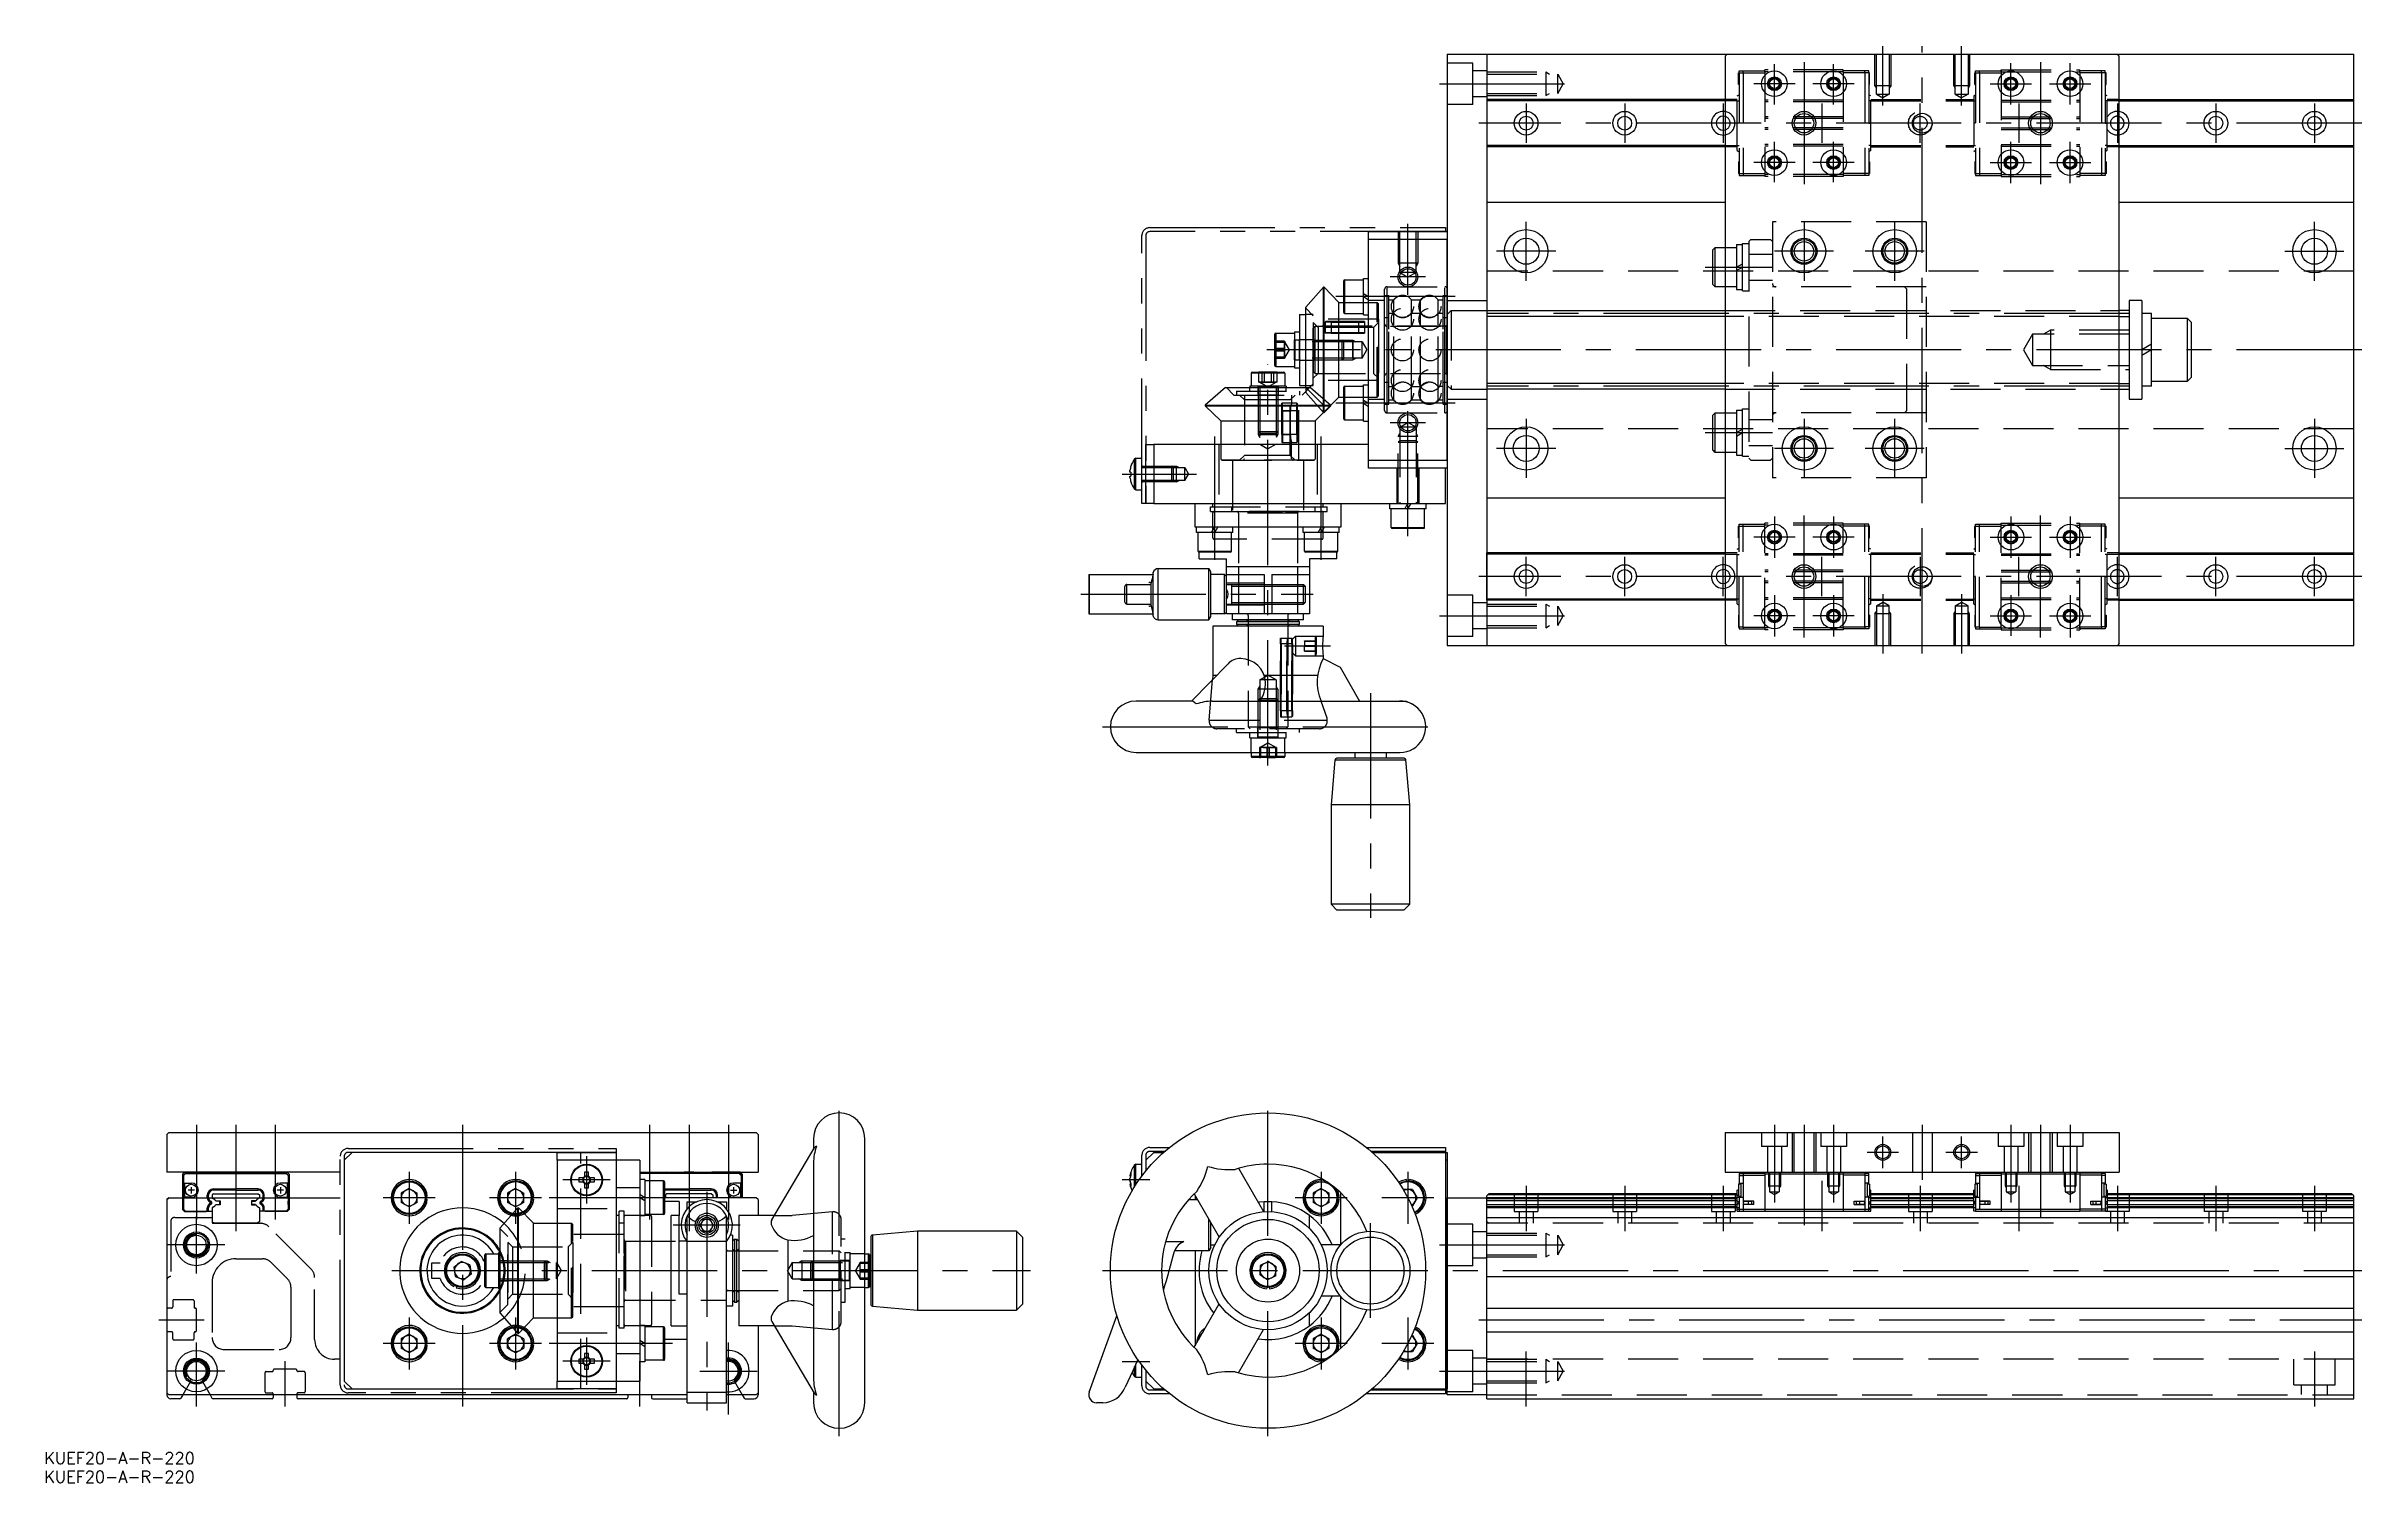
# Model space of a CAD drawing. Extents: x -106 to 482, y -54 to 311.
import ezdxf

# ---------------------------------------------------------------- set-up
doc = ezdxf.new("R2010")
doc.units = 0
for name, pattern in [('CENTER', [50.8, 31.75, -6.35, 6.35, -6.35]), ('DASHED', [19.05, 12.7, -6.35]), ('PHANTOM', [63.5, 31.75, -6.35, 6.35, -6.35, 6.35, -6.35])]:
    doc.linetypes.add(name, pattern=pattern)
doc.layers.get('0').update_dxf_attribs({"linetype": 'CONTINUOUS'})
doc.layers.add('CENTER', color=1, linetype='CENTER')
doc.styles.get("Standard").update_dxf_attribs({"font": 'txt.shx', "height": 3, "bigfont": 'bigfont.shx'})

msp = doc.modelspace()

# ---------------------------------------------------------------- texts
at = {"color": 7, "linetype": 'CONTINUOUS'}
for p in [(-106.1, -49.05), (-106.1, -53.79)]:
    msp.add_text('KUEF20-A-R-220', height=3, dxfattribs=at).set_placement(p)

# ---------------------------------------------------------------- linework, layer by layer
at = {"color": 7, "linetype": 'CONTINUOUS'}
for p, q in [((249.89, 308.56), (479.89, 308.56)), ((249.89, 308.56), (249.89, 158.56)), ((259.89, 308.56), (259.89, 158.56)), ((320.39, 308.06), (320.89, 308.56)), ((320.39, 308.06), (320.39, 159.06)), ((420.39, 308.06), (419.89, 308.56)), ((420.39, 159.06), (420.39, 308.06)), ((479.89, 158.56), (479.89, 308.56)), ((320.39, 297.06), (259.89, 297.06)), ((259.89, 297.06), (259.89, 285.06)), ((320.39, 296.76), (259.89, 296.76)), ((420.39, 297.06), (479.89, 297.06)), ((420.39, 296.76), (479.89, 296.76)), ((320.39, 285.36), (259.89, 285.36)), ((320.39, 285.06), (259.89, 285.06)), ((420.39, 285.36), (479.89, 285.36)), ((420.39, 285.06), (479.89, 285.06)), ((259.89, 271.06), (320.39, 271.06)), ((420.39, 271.06), (479.89, 271.06)), ((229.89, 261.56), (229.89, 263.56)), ((229.89, 263.56), (249.89, 263.56)), ((229.89, 205.56), (229.89, 261.56)), ((249.89, 261.56), (229.89, 261.56)), ((249.89, 205.56), (249.89, 261.56)), ((317.29, 258.96), (317.89, 259.56)), ((317.29, 250.16), (317.29, 258.96)), ((317.89, 259.56), (320.39, 259.56)), ((317.89, 249.56), (317.89, 259.56)), ((218.46, 249.48), (213.95, 244.38)), ((218.46, 217.63), (218.46, 249.48)), ((218.6, 249.48), (218.46, 249.48)), ((218.6, 217.63), (218.6, 249.48)), ((222.39, 245.56), (218.6, 249.48)), ((223.59, 243.06), (223.59, 251.06)), ((223.84, 251.31), (223.84, 242.81)), ((223.84, 251.31), (228.59, 251.31)), ((228.59, 242.47), (228.59, 251.66)), ((228.59, 251.66), (229.89, 251.66)), ((228.59, 247.87), (229.89, 247.06)), ((228.59, 247.06), (229.89, 246.25)), ((317.89, 249.56), (317.29, 250.16)), ((320.39, 249.56), (317.89, 249.56)), ((212.39, 242.56), (212.39, 224.56)), ((212.39, 242.56), (213.95, 242.56)), ((213.95, 224), (213.95, 244.38)), ((222.39, 221.56), (222.39, 245.56)), ((222.39, 245.56), (223.59, 245.56)), ((223.84, 242.81), (228.59, 242.81)), ((228.59, 242.47), (229.89, 242.47)), ((259.89, 243.56), (320.39, 243.56)), ((422.89, 243.56), (420.39, 243.56)), ((422.89, 246.06), (422.89, 221.06)), ((426.09, 246.06), (422.89, 246.06)), ((422.89, 243.56), (422.89, 223.56)), ((426.09, 246.06), (426.09, 221.06)), ((426.09, 242.76), (426.09, 224.36)), ((428.59, 242.76), (426.09, 242.76)), ((428.59, 224.36), (428.59, 242.76)), ((428.59, 241.56), (437.59, 241.56)), ((437.59, 241.56), (437.59, 225.56)), ((437.59, 241.56), (438.59, 240.56)), ((206.09, 232.06), (206.09, 237.56)), ((206.34, 237.81), (211.09, 237.81)), ((206.34, 237.81), (206.34, 231.97)), ((211.09, 238.16), (211.09, 228.96)), ((211.09, 238.16), (212.39, 238.16)), ((428.59, 235), (426.09, 233.56)), ((438.59, 240.56), (438.59, 226.56)), ((206.09, 229.56), (206.09, 232.06)), ((206.34, 231.97), (206.34, 229.31)), ((206.34, 229.31), (211.09, 229.31)), ((428.59, 233.56), (426.09, 232.11)), ((193.57, 224), (188.46, 219.49)), ((193.57, 224), (204.39, 224)), ((208.99, 224.36), (199.79, 224.36)), ((199.79, 224.36), (199.79, 224)), ((208.64, 227.61), (200.14, 227.61)), ((200.14, 227.61), (200.14, 224.36)), ((200.39, 227.86), (208.39, 227.86)), ((204.39, 224), (213.95, 224)), ((208.64, 227.61), (208.64, 224.36)), ((208.99, 224.36), (208.99, 224)), ((211.09, 228.96), (212.39, 228.96)), ((212.39, 224.56), (213.95, 224.56)), ((213.95, 224), (218.46, 219.49)), ((223.59, 216.06), (223.59, 224.06)), ((223.84, 224.31), (223.84, 215.81)), ((223.84, 224.31), (228.59, 224.31)), ((228.59, 215.47), (228.59, 224.66)), ((228.59, 224.66), (229.89, 224.66)), ((320.39, 223.56), (259.89, 223.56)), ((420.39, 223.56), (422.89, 223.56)), ((428.59, 224.36), (426.09, 224.36)), ((437.59, 225.56), (428.59, 225.56)), ((438.59, 226.56), (437.59, 225.56)), ((188.46, 219.49), (204.39, 219.49)), ((188.46, 219.49), (188.46, 219.35)), ((188.46, 219.35), (204.39, 219.35)), ((188.46, 219.35), (192.39, 215.56)), ((204.39, 219.49), (220.31, 219.49)), ((204.39, 219.35), (220.31, 219.35)), ((216.39, 215.56), (222.39, 221.56)), ((218.46, 217.63), (218.6, 217.63)), ((218.6, 217.63), (220.31, 219.35)), ((220.31, 219.35), (220.31, 219.49)), ((222.39, 221.56), (223.59, 221.56)), ((228.59, 220.84), (229.89, 220.03)), ((228.59, 220.03), (229.89, 219.22)), ((317.29, 216.96), (317.89, 217.56)), ((317.89, 217.56), (320.39, 217.56)), ((317.89, 207.56), (317.89, 217.56)), ((422.89, 221.06), (426.09, 221.06)), ((192.39, 215.56), (204.39, 215.56)), ((192.39, 215.56), (192.39, 209.56)), ((204.39, 215.56), (216.39, 215.56)), ((216.39, 215.56), (216.39, 209.56)), ((223.84, 215.81), (228.59, 215.81)), ((228.59, 215.47), (229.89, 215.47)), ((317.29, 208.16), (317.29, 216.96)), ((170.55, 202.06), (170.55, 205.91)), ((170.84, 206.06), (172.39, 206.06)), ((170.84, 202.06), (170.84, 206.06)), ((172.39, 202.06), (172.39, 206.06)), ((173.39, 194.56), (173.39, 209.56)), ((173.39, 209.56), (175.39, 209.56)), ((229.89, 209.56), (175.39, 209.56)), ((175.39, 209.56), (175.39, 194.56)), ((229.89, 203.56), (229.89, 209.56)), ((317.89, 207.56), (317.29, 208.16)), ((320.39, 207.56), (317.89, 207.56)), ((169.37, 202.57), (169.37, 202.92)), ((169.62, 202.57), (169.37, 202.57)), ((169.37, 201.54), (169.62, 201.54)), ((169.37, 201.19), (169.37, 201.54)), ((169.6, 204.05), (169.62, 204.04)), ((169.62, 200.07), (169.6, 200.06)), ((170.55, 198.2), (170.55, 202.06)), ((170.84, 198.06), (170.84, 202.06)), ((172.39, 198.06), (172.39, 202.06)), ((172.59, 204.06), (173.39, 204.06)), ((173.39, 200.06), (172.59, 200.06)), ((229.89, 205.56), (249.89, 205.56)), ((249.39, 203.56), (229.89, 203.56)), ((249.39, 194.56), (249.39, 203.56)), ((249.89, 203.56), (249.39, 203.56)), ((170.84, 198.06), (172.39, 198.06)), ((175.39, 194.56), (173.39, 194.56)), ((175.39, 194.56), (249.39, 194.56)), ((185.89, 188.56), (185.89, 194.56)), ((222.89, 194.56), (222.89, 188.56)), ((235.29, 193.26), (235.29, 194.56)), ((239.08, 193.26), (239.89, 194.56)), ((239.89, 193.26), (240.7, 194.56)), ((244.49, 193.26), (244.49, 194.56)), ((259.89, 196.06), (320.39, 196.06)), ((420.39, 196.06), (479.89, 196.06)), ((222.89, 188.56), (185.89, 188.56)), ((186.29, 187.26), (186.29, 188.56)), ((190.08, 187.26), (190.89, 188.56)), ((190.89, 187.26), (191.7, 188.56)), ((195.47, 187.26), (195.47, 188.56)), ((213.29, 187.26), (213.29, 188.56)), ((217.08, 187.26), (217.89, 188.56)), ((217.89, 187.26), (218.7, 188.56)), ((222.47, 187.26), (222.47, 188.56)), ((244.49, 193.26), (235.29, 193.26)), ((235.64, 188.51), (235.64, 193.26)), ((235.64, 188.51), (239.89, 188.51)), ((239.89, 188.26), (235.89, 188.26)), ((239.89, 188.51), (244.14, 188.51)), ((243.89, 188.26), (239.89, 188.26)), ((244.14, 188.51), (244.14, 193.26)), ((195.47, 187.26), (186.29, 187.26)), ((186.64, 182.51), (186.64, 187.26)), ((186.64, 182.51), (195.14, 182.51)), ((194.89, 182.26), (186.89, 182.26)), ((186.89, 180.56), (186.89, 182.26)), ((195.14, 182.51), (195.14, 187.26)), ((222.47, 187.26), (213.29, 187.26)), ((213.64, 182.51), (213.64, 187.26)), ((213.64, 182.51), (222.14, 182.51)), ((221.89, 182.26), (213.89, 182.26)), ((221.89, 180.56), (221.89, 182.26)), ((222.14, 182.51), (222.14, 187.26)), ((158.89, 176.56), (158.89, 166.56)), ((158.89, 176.56), (159.01, 176.56)), ((159.01, 176.56), (175.27, 176.56)), ((159.01, 176.56), (159.01, 166.56)), ((175.27, 166.03), (175.27, 177.08)), ((176.53, 165.06), (176.53, 178.06)), ((176.53, 178.06), (189.39, 178.06)), ((186.89, 180.56), (193.89, 180.56)), ((189.39, 165.06), (189.39, 178.06)), ((189.39, 178.06), (189.89, 177.19)), ((189.89, 165.92), (189.89, 177.19)), ((193.39, 176.56), (189.89, 176.56)), ((193.39, 176.56), (193.89, 176.06)), ((193.39, 166.56), (193.39, 176.56)), ((193.89, 178.56), (193.89, 180.56)), ((214.89, 178.56), (193.89, 178.56)), ((193.89, 176.56), (193.89, 178.56)), ((193.89, 176.56), (203.39, 176.56)), ((193.89, 175.3), (193.89, 176.56)), ((196.89, 178.56), (196.89, 176.56)), ((203.39, 176.56), (203.39, 166.56)), ((205.39, 176.56), (205.39, 166.56)), ((205.39, 176.56), (214.89, 176.56)), ((211.89, 178.56), (211.89, 176.56)), ((221.89, 180.56), (214.89, 180.56)), ((214.89, 180.56), (214.89, 178.56)), ((214.89, 178.56), (214.89, 176.56)), ((214.89, 176.56), (214.89, 166.56)), ((320.39, 182.06), (259.89, 182.06)), ((259.89, 170.06), (259.89, 182.06)), ((320.39, 181.76), (259.89, 181.76)), ((420.39, 182.06), (479.89, 182.06)), ((420.39, 181.76), (479.89, 181.76)), ((168.09, 169.56), (168.09, 173.56)), ((168.59, 174.06), (174.77, 174.06)), ((168.59, 169.06), (168.59, 174.06)), ((174.77, 168.72), (174.77, 174.39)), ((193.89, 167.81), (193.89, 175.3)), ((203.39, 174.06), (205.39, 174.06)), ((158.89, 166.56), (159.01, 166.56)), ((159.01, 166.56), (175.27, 166.56)), ((168.59, 169.06), (174.77, 169.06)), ((176.53, 165.06), (189.39, 165.06)), ((189.39, 165.06), (189.89, 165.92)), ((193.39, 166.56), (189.89, 166.56)), ((193.39, 166.56), (193.89, 167.06)), ((193.89, 166.56), (193.89, 167.81)), ((203.39, 166.56), (193.89, 166.56)), ((195.39, 165.06), (195.39, 166.56)), ((213.39, 165.06), (195.39, 165.06)), ((196.39, 164.56), (196.89, 165.06)), ((212.39, 164.56), (196.39, 164.56)), ((196.39, 164.56), (196.39, 163.96)), ((196.89, 165.06), (211.89, 165.06)), ((203.39, 169.06), (205.39, 169.06)), ((205.39, 166.56), (203.39, 166.56)), ((214.89, 166.56), (205.39, 166.56)), ((212.39, 164.56), (211.89, 165.06)), ((212.39, 163.96), (212.39, 164.56)), ((213.39, 165.06), (213.39, 166.56)), ((320.39, 170.36), (259.89, 170.36)), ((320.39, 170.06), (259.89, 170.06)), ((420.39, 170.36), (479.89, 170.36)), ((420.39, 170.06), (479.89, 170.06)), ((190.41, 163.46), (190.41, 150.96)), ((218.41, 163.46), (190.41, 163.46)), ((196.39, 163.96), (212.39, 163.96)), ((196.39, 163.96), (196.89, 163.46)), ((211.89, 163.46), (196.93, 163.46)), ((209.94, 163.46), (198.84, 163.46)), ((212.39, 163.96), (211.89, 163.46)), ((218.41, 163.46), (218.41, 160.94)), ((320.39, 159.06), (320.89, 158.56)), ((420.39, 159.06), (419.89, 158.56)), ((194.26, 153.93), (184.94, 144.46)), ((218.41, 155.98), (218.41, 155.25)), ((218.41, 155.25), (222.74, 153.04)), ((222.74, 153.04), (227.58, 144.46)), ((249.89, 158.56), (479.89, 158.56)), ((190.41, 150.96), (190.32, 149.92)), ((191.34, 150.96), (190.41, 150.96)), ((216.97, 150.96), (203.41, 150.96)), ((184.94, 144.46), (170.91, 144.46)), ((190.2, 144.46), (239.48, 144.46)), ((239.48, 144.46), (240.88, 143.74)), ((170.91, 131.46), (237.91, 131.46)), ((200.16, 131.46), (200.16, 130.41)), ((200.16, 130.41), (208.66, 130.41)), ((208.41, 130.16), (200.41, 130.16)), ((208.66, 131.46), (208.66, 130.41)), ((221.39, 129.54), (220.39, 118.12)), ((239.39, 129.5), (221.38, 129.5)), ((238.93, 129.96), (221.85, 129.96)), ((226.39, 131.46), (226.39, 129.98)), ((234.39, 131.43), (234.39, 129.96)), ((240.39, 118.12), (239.39, 129.54)), ((220.39, 118.12), (220.39, 92.96)), ((240.39, 118.12), (220.39, 118.12)), ((240.39, 92.96), (240.39, 118.12)), ((240.39, 92.96), (220.39, 92.96)), ((220.39, 92.96), (221.89, 91.46)), ((238.89, 91.46), (221.89, 91.46)), ((238.89, 91.46), (240.39, 92.96)), ((-74.5, 35), (-75, 34.5)), ((-74.5, 35), (-75, 34.5)), ((-75, 34.5), (-75, 25)), ((-75, 34.5), (-75, 33)), ((-75, 33), (-75, 25)), ((-74.5, 35), (74.5, 35)), ((-28, 30), (-30, 28)), ((24, 30), (-28, 30)), ((24, 30), (39, 30)), ((24, 28), (24, 30)), ((39, 30), (39, 28)), ((74.5, 35), (75, 34.5)), ((75, 34.5), (75, 33)), ((75, 33), (75, 25)), ((78.5, 12.87), (89.28, 31.07)), ((89.1, 33.5), (89.1, 30.79)), ((102.1, -33.5), (102.1, 33.5)), ((175.39, 30), (173.39, 28)), ((175.39, 30), (177.93, 30)), ((230.85, 30), (249.39, 30)), ((249.39, 30), (249.39, -30)), ((249.39, 30), (249.89, 30)), ((249.89, 30), (249.89, 28)), ((320.39, 35), (420.39, 35)), ((320.39, 35), (320.39, 25)), ((420.39, 35), (420.39, 25)), ((-31, 25), (-75, 25)), ((-70.5, 25), (-71, 24.5)), ((-71, 24.5), (-71, 18.5)), ((-70.3, 24.7), (-70.8, 24.2)), ((-70.8, 24.2), (-70.8, 18.5)), ((-70.25, 24.6), (-70.75, 24.1)), ((-70.75, 24.1), (-70.75, 22.2)), ((-70.5, 25), (-63.3, 25)), ((-70.3, 24.7), (-44.7, 24.7)), ((-70.25, 24.6), (-44.75, 24.6)), ((-62.9, 24.75), (-63.3, 25)), ((-62.9, 24.75), (-52.1, 24.75)), ((-58.7, 25), (-59.1, 24.75)), ((-58.7, 25), (-56.3, 25)), ((-56.3, 25), (-55.9, 24.75)), ((-52.1, 24.75), (-51.7, 25)), ((-51.7, 25), (-44.5, 25)), ((-44.75, 24.6), (-44.25, 24.1)), ((-44.7, 24.7), (-44.2, 24.2)), ((-44.5, 25), (-44, 24.5)), ((-44.25, 24.1), (-44.25, 22.2)), ((-44.2, 24.2), (-44.2, 18.5)), ((-44, 24.5), (-44, 18.5)), ((-30, 28), (-30, -28)), ((24, 28), (24, -28)), ((39, 28), (24, 28)), ((30.63, 23.52), (29.52, 23.52)), ((30.52, 23.52), (30.52, 22.49)), ((30.98, 24.98), (30.98, 23.87)), ((32.01, 23.98), (30.98, 23.98)), ((32.01, 23.87), (32.01, 24.98)), ((33.48, 23.52), (32.37, 23.52)), ((32.48, 22.49), (32.48, 23.52)), ((39, 28), (39, -28)), ((45, 28), (39, 28)), ((45, 28), (45, 21.02)), ((45, 25), (75, 25)), ((70.3, 24.7), (45, 24.7)), ((70.25, 24.6), (45, 24.6)), ((52.1, 24.75), (51.7, 25)), ((62.9, 24.75), (52.1, 24.75)), ((56.3, 25), (55.9, 24.75)), ((58.7, 25), (56.3, 25)), ((58.7, 25), (59.1, 24.75)), ((62.9, 24.75), (63.3, 25)), ((70.5, 25), (63.3, 25)), ((70.25, 24.6), (70.75, 24.1)), ((70.3, 24.7), (70.8, 24.2)), ((70.5, 25), (71, 24.5)), ((70.75, 24.1), (70.75, 22.2)), ((70.8, 24.2), (70.8, 18.5)), ((71, 24.5), (71, 18.5)), ((89.1, 27.34), (89.1, -27.26)), ((169.37, 24), (169.37, 24.01)), ((169.37, 24), (169.37, 23.95)), ((170.55, 25.94), (170.55, 26.85)), ((170.55, 21.34), (170.55, 25.94)), ((170.84, 26.06), (170.84, 27)), ((170.84, 27), (172.39, 27)), ((170.84, 21.79), (170.84, 26.06)), ((196.91, 25.95), (203.26, 14.96)), ((249.89, 28), (249.39, 28)), ((249.89, 28), (249.89, -28)), ((320.39, 25), (420.39, 25)), ((323.94, 24.6), (324.94, 24.6)), ((323.94, 24.6), (323.94, 24.1)), ((323.94, 24.1), (324.94, 24.1)), ((323.94, 24.1), (323.94, 22.2)), ((324.94, 24.7), (324.94, 15.1)), ((324.94, 24.7), (330.44, 24.7)), ((324.94, 24.2), (330.44, 24.2)), ((330.44, 25), (330.44, 24.5)), ((330.44, 24.5), (330.44, 15.5)), ((350.34, 24.5), (330.44, 24.5)), ((350.34, 25), (350.34, 15)), ((355.84, 24.7), (350.34, 24.7)), ((355.84, 24.2), (350.34, 24.2)), ((355.84, 24.7), (355.84, 15.1)), ((356.84, 24.6), (355.84, 24.6)), ((356.84, 24.1), (355.84, 24.1)), ((356.84, 21.9), (356.84, 24.6)), ((383.94, 24.6), (384.94, 24.6)), ((383.94, 24.6), (383.94, 21.9)), ((383.94, 24.1), (384.94, 24.1)), ((384.94, 24.7), (384.94, 15.6)), ((384.94, 24.7), (390.44, 24.7)), ((384.94, 24.2), (390.44, 24.2)), ((390.44, 25), (390.44, 24.5)), ((390.44, 24.5), (390.44, 15.5)), ((410.34, 24.5), (390.44, 24.5)), ((410.34, 25), (410.34, 15)), ((415.84, 24.7), (410.34, 24.7)), ((415.84, 24.2), (410.34, 24.2)), ((415.84, 24.7), (415.84, 15.1)), ((416.84, 24.6), (415.84, 24.6)), ((416.84, 24.1), (415.84, 24.1)), ((416.84, 24.6), (416.84, 21.9)), ((-74.5, 18.5), (-75, 18)), ((-75, 18), (-74.5, 18.5)), ((-75, 18), (-75, -31)), ((-74.5, 18.5), (-31, 18.5)), ((-70.75, 22.2), (-68.8, 22.2)), ((-68.8, 18.6), (-70.75, 18.6)), ((-70.75, 18.6), (-70.75, 18.5)), ((-70.55, 22.2), (-70.55, 18.6)), ((-68, 20.4), (-69.6, 20.4)), ((-68.8, 21.2), (-68.8, 19.6)), ((-64.73, 18.51), (-64.73, 19.13)), ((-64.43, 19.13), (-64.73, 19.13)), ((-64.73, 18.51), (-64.43, 18.51)), ((-64.43, 18.51), (-64.43, 19.13)), ((-63.2, 19.5), (-63.5, 19.2)), ((-63.5, 19.2), (-63.5, 18.5)), ((-63.2, 19.5), (-51.8, 19.5)), ((-63.13, 20.43), (-63.13, 20.73)), ((-63.13, 20.73), (-57.5, 20.73)), ((-57.5, 20.43), (-63.13, 20.43)), ((-51.87, 20.73), (-57.5, 20.73)), ((-57.5, 20.73), (-57.5, 20.43)), ((-57.5, 20.43), (-51.87, 20.43)), ((-51.87, 20.43), (-51.87, 20.73)), ((-51.8, 19.5), (-51.5, 19.2)), ((-51.5, 19.2), (-51.5, 18.5)), ((-50.57, 18.51), (-50.57, 19.13)), ((-50.57, 19.13), (-50.27, 19.13)), ((-50.27, 18.51), (-50.57, 18.51)), ((-50.27, 18.51), (-50.27, 19.13)), ((-45.4, 20.4), (-47, 20.4)), ((-44.25, 22.2), (-46.2, 22.2)), ((-46.2, 21.2), (-46.2, 19.6)), ((-46.2, 18.6), (-44.25, 18.6)), ((-44.45, 22.2), (-44.45, 18.6)), ((-44.25, 18.6), (-44.25, 18.5)), ((-13.5, 20.86), (-15.54, 19.68)), ((-15.54, 19.68), (-15.54, 17.32)), ((-13.5, 20.86), (-11.46, 19.68)), ((-11.46, 17.32), (-11.46, 19.68)), ((-9.26, 18.83), (-8.91, 18.86)), ((-9.26, 18.17), (-8.91, 18.14)), ((13.5, 20.86), (11.46, 19.68)), ((11.46, 19.68), (11.46, 17.32)), ((13.5, 20.86), (15.54, 19.68)), ((15.54, 17.32), (15.54, 19.68)), ((17.74, 18.83), (18.09, 18.86)), ((17.74, 18.17), (18.09, 18.14)), ((29.52, 22.49), (30.63, 22.49)), ((30.98, 22.13), (30.98, 21.02)), ((30.98, 22.02), (32.01, 22.02)), ((32.01, 21.02), (32.01, 22.13)), ((32.37, 22.49), (33.48, 22.49)), ((45, 21.02), (39, 21.02)), ((46.3, 23.1), (45, 23.1)), ((45, 21.02), (45, -21.02)), ((46.3, 18.5), (45, 19.31)), ((46.3, 17.69), (45, 18.5)), ((46.3, 23.1), (46.3, 13.9)), ((51.05, 22.75), (46.3, 22.75)), ((51.05, 14.25), (51.05, 22.75)), ((51.3, 22.5), (51.3, 14.5)), ((51.3, 20.73), (57.5, 20.73)), ((57.5, 20.43), (51.3, 20.43)), ((74.5, 18.5), (51.3, 18.5)), ((51.8, 19.5), (51.5, 19.2)), ((51.5, 19.2), (51.5, 18.5)), ((63.2, 19.5), (51.8, 19.5)), ((51.87, 20.43), (51.87, 20.73)), ((63.13, 20.73), (57.5, 20.73)), ((57.5, 20.73), (57.5, 20.43)), ((57.5, 20.43), (63.13, 20.43)), ((63.13, 20.43), (63.13, 20.73)), ((63.2, 19.5), (63.5, 19.2)), ((63.5, 19.2), (63.5, 18.5)), ((64.43, 18.51), (64.43, 19.13)), ((64.43, 19.13), (64.73, 19.13)), ((64.73, 18.51), (64.43, 18.51)), ((64.73, 18.51), (64.73, 19.13)), ((68, 20.4), (69.6, 20.4)), ((70.75, 22.2), (68.8, 22.2)), ((68.8, 21.2), (68.8, 19.6)), ((68.8, 18.6), (70.75, 18.6)), ((70.55, 22.2), (70.55, 18.6)), ((70.75, 18.6), (70.75, 18.5)), ((75, 18), (74.5, 18.5)), ((75, 18), (75, 14)), ((169.37, 22.83), (169.37, 23.33)), ((169.37, 22.83), (169.37, 22.67)), ((169.37, 21.99), (169.37, 22.05)), ((184.26, 18), (186.49, 18)), ((185.66, 19.45), (192, 8.46)), ((185.89, 19.04), (185.89, 18)), ((186.29, 18.35), (186.32, 18)), ((217.89, 20.86), (215.85, 19.68)), ((215.85, 19.68), (215.85, 17.32)), ((217.89, 20.86), (219.93, 19.68)), ((219.93, 17.32), (219.93, 19.68)), ((222.13, 18.83), (222.47, 18.86)), ((222.13, 18.17), (222.47, 18.14)), ((222.89, 6.61), (222.89, 19.67)), ((241.07, 20.54), (238.71, 20.54)), ((239.56, 22.74), (239.53, 23.09)), ((240.22, 22.74), (240.25, 23.09)), ((241.07, 20.54), (242.25, 18.5)), ((242.25, 18.5), (241.07, 16.46)), ((249.89, 18.5), (259.89, 18.5)), ((249.89, -31.5), (249.89, 18.5)), ((260.39, 19.5), (259.89, 19)), ((259.89, -32.5), (259.89, 19)), ((323.44, 18.46), (259.89, 18.46)), ((323.44, 18.25), (259.89, 18.25)), ((323.44, 17.7), (259.89, 17.7)), ((323.44, 19.2), (260.09, 19.2)), ((323.44, 19.5), (260.39, 19.5)), ((323.44, 20.43), (323.74, 20.61)), ((323.44, 15.1), (323.44, 20.43)), ((323.44, 19.13), (323.74, 19.13)), ((323.94, 18.51), (323.44, 18.51)), ((323.94, 17.38), (323.44, 17.64)), ((323.74, 21.9), (323.74, 18.9)), ((324.34, 21.9), (323.74, 21.9)), ((323.74, 18.9), (324.34, 18.9)), ((323.94, 22.2), (324.94, 22.2)), ((323.94, 21.9), (323.94, 22.2)), ((323.94, 18.9), (323.94, 15.1)), ((323.94, 18.6), (324.94, 18.6)), ((324.34, 22.2), (324.34, 18.6)), ((356.84, 22.2), (355.84, 22.2)), ((356.84, 18.6), (355.84, 18.6)), ((356.44, 22.2), (356.44, 18.6)), ((357.04, 21.9), (356.44, 21.9)), ((356.44, 18.9), (357.04, 18.9)), ((356.84, 15.1), (356.84, 18.9)), ((356.84, 18.51), (357.34, 18.51)), ((356.84, 17.38), (357.34, 17.64)), ((357.04, 21.9), (357.04, 18.9)), ((357.34, 20.43), (357.04, 20.61)), ((357.34, 19.13), (357.04, 19.13)), ((357.34, 15.1), (357.34, 20.43)), ((383.44, 19.5), (357.34, 19.5)), ((383.44, 19.2), (357.34, 19.2)), ((383.44, 18.46), (357.34, 18.46)), ((383.44, 18.25), (357.34, 18.25)), ((383.44, 17.7), (357.34, 17.7)), ((383.44, 20.43), (383.74, 20.61)), ((383.44, 15.1), (383.44, 20.43)), ((383.44, 19.13), (383.74, 19.13)), ((383.94, 18.51), (383.44, 18.51)), ((383.94, 17.38), (383.44, 17.64)), ((383.44, 17.55), (383.44, 17.64)), ((383.74, 21.9), (383.74, 18.9)), ((384.34, 21.9), (383.74, 21.9)), ((383.74, 18.9), (384.34, 18.9)), ((383.94, 22.2), (384.94, 22.2)), ((383.94, 18.6), (383.94, 18.9)), ((383.94, 18.6), (383.94, 15.6)), ((383.94, 18.6), (384.94, 18.6)), ((384.34, 22.2), (384.34, 18.6)), ((416.84, 22.2), (415.84, 22.2)), ((416.84, 18.6), (415.84, 18.6)), ((416.44, 22.2), (416.44, 18.6)), ((417.04, 21.9), (416.44, 21.9)), ((416.44, 18.9), (417.04, 18.9)), ((416.84, 18.9), (416.84, 15.1)), ((416.84, 18.51), (417.34, 18.51)), ((416.84, 17.38), (417.34, 17.64)), ((417.04, 21.9), (417.04, 18.9)), ((417.34, 20.43), (417.04, 20.61)), ((417.34, 19.13), (417.04, 19.13)), ((417.34, 20.43), (417.34, 15.1)), ((479.39, 19.5), (417.34, 19.5)), ((479.69, 19.2), (417.34, 19.2)), ((479.89, 18.46), (417.34, 18.46)), ((479.89, 18.25), (417.34, 18.25)), ((479.89, 17.7), (417.34, 17.7)), ((417.34, 17.55), (417.34, 17.64)), ((479.39, 19.5), (479.89, 19)), ((479.89, -32.5), (479.89, 19)), ((-13.5, 16.14), (-15.54, 17.32)), ((-11.46, 17.32), (-13.5, 16.14)), ((9.56, 10.82), (14.07, 15.93)), ((13.5, 16.14), (11.46, 17.32)), ((15.54, 17.32), (13.5, 16.14)), ((14.07, -15.92), (14.07, 15.93)), ((14.07, 15.93), (14.21, 15.93)), ((14.21, -15.92), (14.21, 15.93)), ((14.21, 15.93), (18, 12)), ((18, 12), (24, 12)), ((18, -12), (18, 12)), ((46.3, 13.9), (45, 13.9)), ((51.05, 14.25), (46.3, 14.25)), ((55, 17.5), (51.3, 17.5)), ((53, -14), (53, 14)), ((55, 14), (53, 14)), ((55, 17.5), (55, 14)), ((55, -6), (55, 14)), ((57, 15.65), (57, 17.47)), ((57, 17.47), (59.43, 17.47)), ((57, -30.82), (57, 13.86)), ((61.13, 13), (60.27, 11.5)), ((62.87, 13), (61.13, 13)), ((63.73, 11.5), (62.87, 13)), ((64.57, 17.47), (67, 17.47)), ((67, 17.47), (67, 15.65)), ((67, -30.82), (67, 13.86)), ((79.17, 14), (70.1, 14)), ((70.1, 14), (70.1, -14)), ((189.39, 5), (189.39, 12.98)), ((189.89, 5.87), (189.89, 12.11)), ((205.39, 17.47), (203.39, 17.47)), ((203.39, 14.97), (203.39, 17.47)), ((205.39, 14.97), (205.39, 17.47)), ((214.89, 10.71), (214.89, 14)), ((217.89, 16.14), (215.85, 17.32)), ((219.93, 17.32), (217.89, 16.14)), ((240.85, 16.46), (241.07, 16.46)), ((323.44, 16.7), (259.89, 16.7)), ((323.44, 16.15), (259.89, 16.15)), ((323.44, 15.94), (259.89, 15.94)), ((259.89, 13.5), (479.89, 13.5)), ((323.94, 17.29), (323.44, 17.55)), ((323.94, 17.11), (323.44, 16.85)), ((323.94, 17.02), (323.44, 16.76)), ((323.94, 15.89), (323.44, 15.89)), ((323.44, 15.6), (357.34, 15.6)), ((323.44, 15.1), (357.34, 15.1)), ((323.94, 17.11), (323.94, 17.11)), ((327.64, 17.6), (324.94, 17.6)), ((327.64, 16.8), (324.94, 16.8)), ((327.14, 17.55), (325.29, 17.55)), ((325.29, 16.85), (327.14, 16.85)), ((325.74, 17.55), (325.74, 17.6)), ((325.74, 16.8), (325.74, 16.85)), ((326.2, 17.55), (326.2, 17.6)), ((326.2, 16.8), (326.2, 16.85)), ((326.34, 16.85), (326.34, 17.55)), ((327.14, 16.85), (327.14, 17.55)), ((327.64, 16.8), (327.64, 17.6)), ((330.44, 15.5), (330.44, 15)), ((353.14, 17.6), (355.84, 17.6)), ((353.14, 16.8), (353.14, 17.6)), ((353.14, 16.8), (355.84, 16.8)), ((355.49, 17.55), (353.64, 17.55)), ((353.64, 17.55), (353.64, 16.85)), ((353.64, 16.85), (355.49, 16.85)), ((354.44, 17.55), (354.44, 16.85)), ((354.58, 17.55), (354.58, 17.6)), ((354.58, 16.8), (354.58, 16.85)), ((355.04, 17.55), (355.04, 17.6)), ((355.04, 16.8), (355.04, 16.85)), ((356.84, 17.29), (357.34, 17.55)), ((356.84, 17.11), (356.84, 17.11)), ((356.84, 17.11), (357.34, 16.85)), ((356.84, 17.02), (357.34, 16.76)), ((356.84, 15.89), (357.34, 15.89)), ((383.44, 16.7), (357.34, 16.7)), ((383.44, 16.15), (357.34, 16.15)), ((383.44, 15.94), (357.34, 15.94)), ((383.94, 17.29), (383.44, 17.55)), ((383.94, 17.11), (383.44, 16.85)), ((383.94, 17.02), (383.44, 16.76)), ((383.44, 16.76), (383.44, 16.85)), ((383.94, 15.89), (383.44, 15.89)), ((383.94, 15.1), (383.44, 15.1)), ((383.94, 17.11), (383.94, 17.11)), ((383.94, 15.6), (383.94, 15.1)), ((383.94, 15.6), (384.94, 15.6)), ((383.94, 15.1), (384.94, 15.1)), ((387.64, 17.6), (384.94, 17.6)), ((387.64, 16.8), (384.94, 16.8)), ((384.94, 15.6), (390.44, 15.6)), ((384.94, 15.1), (390.44, 15.1)), ((387.14, 17.55), (385.29, 17.55)), ((385.29, 16.85), (387.14, 16.85)), ((385.74, 17.55), (385.74, 17.6)), ((385.74, 16.8), (385.74, 16.85)), ((386.2, 17.55), (386.2, 17.6)), ((386.2, 16.8), (386.2, 16.85)), ((386.34, 16.85), (386.34, 17.55)), ((387.14, 16.85), (387.14, 17.55)), ((387.64, 16.8), (387.64, 17.6)), ((410.34, 15.5), (390.44, 15.5)), ((390.44, 15.5), (390.44, 15)), ((410.34, 15), (390.44, 15)), ((416.84, 15.6), (410.34, 15.6)), ((417.34, 15.1), (410.34, 15.1)), ((413.14, 16.8), (413.14, 17.6)), ((413.14, 17.6), (415.84, 17.6)), ((413.14, 16.8), (415.84, 16.8)), ((415.49, 17.55), (413.64, 17.55)), ((413.64, 17.55), (413.64, 16.85)), ((413.64, 16.85), (415.49, 16.85)), ((414.44, 17.55), (414.44, 16.85)), ((414.58, 17.55), (414.58, 17.6)), ((414.58, 16.8), (414.58, 16.85)), ((415.04, 17.55), (415.04, 17.6)), ((415.04, 16.8), (415.04, 16.85)), ((416.84, 17.29), (417.34, 17.55)), ((416.84, 17.11), (416.84, 17.11)), ((416.84, 17.11), (417.34, 16.85)), ((416.84, 17.02), (417.34, 16.76)), ((416.84, 15.89), (417.34, 15.89)), ((417.34, 16.76), (417.34, 16.85)), ((479.89, 16.7), (417.34, 16.7)), ((479.89, 16.15), (417.34, 16.15)), ((479.89, 15.94), (417.34, 15.94)), ((9.56, -10.82), (9.56, 10.82)), ((56.88, 7.5), (55, 7.5)), ((60.27, 11.5), (61.13, 10)), ((61.13, 10), (62.87, 10)), ((62.87, 10), (63.73, 11.5)), ((68.5, 9), (68, 9)), ((68.5, 9), (68.5, -9)), ((69, 8), (68.5, 7.5)), ((69, 8), (69, -8)), ((69, 8), (69.6, 8)), ((69.6, -8), (69.6, 8)), ((69.6, 8), (70.1, 7.5)), ((82.6, 7.79), (82.6, -7.79)), ((103.6, 8.51), (103.6, -8.51)), ((115.43, 10), (104.06, 9)), ((104.06, 9), (104.06, -9)), ((140.6, 10), (115.43, 10)), ((115.43, 10), (115.43, -10)), ((140.6, 10), (140.6, -10)), ((142.1, 8.5), (140.6, 10)), ((142.1, 8.5), (142.1, -8.5)), ((178.41, 7.35), (183.03, 7.35)), ((189.89, 6.5), (190.87, 6.5)), ((222.79, 6.5), (217.91, 6.5)), ((-2.19, 0.88), (-0.33, 2.33)), ((-2.19, 0.88), (-1.86, -1.45)), ((1.86, 1.45), (-0.33, 2.33)), ((1.86, 1.45), (2.19, -0.88)), ((5.7, -4), (5.7, 4)), ((5.95, 4.25), (5.95, -4.25)), ((5.95, 4.25), (9.2, 4.25)), ((9.2, -4.6), (9.2, 4.6)), ((9.2, 4.6), (9.56, 4.6)), ((102.1, 4.25), (103.05, 4.25)), ((103.05, -4.25), (103.05, 4.25)), ((103.3, 4), (103.3, -4)), ((103.31, 4), (103.6, 4)), ((189.39, 5), (180.69, 5)), ((185.89, 5), (185.89, -19.04)), ((189.89, 5.87), (189.39, 5)), ((202.41, 1.29), (202.29, -1.07)), ((204.51, 2.35), (202.41, 1.29)), ((204.51, 2.35), (206.49, 1.07)), ((206.37, -1.28), (206.49, 1.07)), ((-2.05, -3.72), (-2.22, -4.03)), ((-1.86, -1.45), (0.33, -2.33)), ((-1.44, -4), (-1.56, -4.33)), ((2.19, -0.88), (0.33, -2.33)), ((5.95, -4.25), (9.2, -4.25)), ((9.21, -4.6), (9.55, -4.6)), ((102.1, -4.25), (103.05, -4.25)), ((103.3, -4), (103.58, -4)), ((204.26, -2.35), (202.29, -1.07)), ((204.06, -4.24), (204.03, -4.59)), ((206.37, -1.28), (204.26, -2.35)), ((204.72, -4.24), (204.75, -4.59)), ((259.89, -1.5), (479.89, -1.5)), ((9.56, -10.82), (14.07, -15.92)), ((57, -6), (55, -6)), ((68.5, -9), (67, -9)), ((69, -8), (68.5, -7.5)), ((69, -8), (69.6, -8)), ((69.6, -8), (70.1, -7.5)), ((104.06, -9), (115.43, -10)), ((115.43, -10), (140.6, -10)), ((140.6, -10), (142.1, -8.5)), ((159.01, -30.82), (166.06, -11.44)), ((185.66, -19.45), (192, -8.46)), ((214.89, -14), (214.89, -10.71)), ((222.79, -6.5), (217.91, -6.5)), ((222.89, -19.67), (222.89, -6.61)), ((259.89, -9.5), (479.89, -9.5)), ((-13.5, -16.14), (-15.54, -17.32)), ((-15.54, -17.32), (-15.54, -19.68)), ((-13.5, -16.14), (-11.46, -17.32)), ((-11.46, -19.68), (-11.46, -17.32)), ((13.5, -16.14), (11.46, -17.32)), ((11.46, -19.68), (11.46, -17.32)), ((15.54, -17.32), (13.5, -16.14)), ((14.07, -15.92), (14.21, -15.92)), ((14.21, -15.92), (18, -12)), ((15.54, -17.32), (15.54, -19.68)), ((18, -12), (24, -12)), ((46.3, -13.9), (45, -13.9)), ((46.3, -13.9), (46.3, -23.1)), ((51.05, -14.25), (46.3, -14.25)), ((51.05, -22.75), (51.05, -14.25)), ((51.3, -14.5), (51.3, -22.5)), ((57, -17.5), (51.3, -17.5)), ((53, -14), (57, -14)), ((79.17, -14), (70.1, -14)), ((75, -14), (75, -31)), ((78.5, -12.87), (89.28, -31.07)), ((196.91, -25.95), (203.26, -14.96)), ((217.89, -16.14), (215.85, -17.32)), ((215.85, -17.32), (215.85, -19.68)), ((217.89, -16.14), (219.93, -17.32)), ((219.93, -19.68), (219.93, -17.32)), ((241.07, -16.46), (240.85, -16.46)), ((241.07, -16.46), (242.25, -18.5)), ((259.89, -15.5), (479.89, -15.5)), ((-13.5, -20.86), (-15.54, -19.68)), ((-11.46, -19.68), (-13.5, -20.86)), ((-9.26, -18.17), (-8.91, -18.14)), ((-9.26, -18.83), (-8.91, -18.86)), ((13.5, -20.86), (11.46, -19.68)), ((13.5, -20.86), (15.54, -19.68)), ((17.74, -18.17), (18.09, -18.14)), ((17.74, -18.83), (18.09, -18.86)), ((30.63, -22.48), (29.52, -22.48)), ((30.52, -22.48), (30.52, -23.51)), ((30.98, -21.02), (30.98, -22.13)), ((32.01, -22.02), (30.98, -22.02)), ((32.01, -22.13), (32.01, -21.02)), ((33.48, -22.48), (32.37, -22.48)), ((32.48, -23.51), (32.48, -22.48)), ((39, -21.02), (45, -21.02)), ((46.3, -18.5), (45, -17.69)), ((46.3, -19.31), (45, -18.5)), ((45, -21.02), (45, -28)), ((46.3, -23.1), (45, -23.1)), ((51.05, -22.75), (46.3, -22.75)), ((217.89, -20.86), (215.85, -19.68)), ((219.93, -19.68), (217.89, -20.86)), ((222.13, -18.17), (222.47, -18.14)), ((222.13, -18.83), (222.47, -18.86)), ((238.71, -20.54), (241.07, -20.54)), ((242.25, -18.5), (241.07, -20.54)), ((-30, -28), (-28, -30)), ((24, -28), (45, -28)), ((24, -30), (24, -28)), ((29.52, -23.51), (30.63, -23.51)), ((30.98, -23.87), (30.98, -24.98)), ((30.98, -23.98), (32.01, -23.98)), ((32.01, -24.98), (32.01, -23.87)), ((32.37, -23.51), (33.48, -23.51)), ((39, -28), (39, -30)), ((170.55, -26.85), (170.55, -24.3)), ((170.84, -27), (170.84, -23.64)), ((170.84, -27), (172.39, -27)), ((173.39, -25.28), (173.39, -28)), ((173.39, -28), (175.39, -30)), ((249.39, -28), (249.89, -28)), ((249.89, -28), (249.89, -30)), ((-74.5, -31.5), (-75, -31)), ((-75, -31), (-75, -31.5)), ((57, -31.5), (-74.5, -31.5)), ((-71.71, -32.5), (-74, -32.5)), ((-70.96, -31.5), (-71.45, -32.35)), ((-64.04, -31.5), (-63.55, -32.35)), ((-48.3, -32.5), (-63.29, -32.5)), ((-48, -31.5), (-48, -32.2)), ((-42, -31.5), (-42, -32.2)), ((41.7, -32.5), (-41.7, -32.5)), ((-28, -30), (24, -30)), ((39, -30), (24, -30)), ((42, -31.5), (42, -32.2)), ((48, -31.5), (48, -32.2)), ((48.3, -32.5), (57, -32.5)), ((57, -30.82), (67, -30.82)), ((57, -33.5), (57, -30.82)), ((57, -33.5), (67, -33.5)), ((67, -33.5), (67, -30.82)), ((74.5, -31.5), (67, -31.5)), ((70.96, -31.5), (71.45, -32.35)), ((71.71, -32.5), (74, -32.5)), ((75, -31), (74.5, -31.5)), ((75, -31), (75, -31.5)), ((89.1, -30.76), (89.1, -33.5)), ((162.47, -33.5), (160.89, -33.5)), ((175.39, -30), (177.93, -30)), ((230.85, -30), (249.39, -30)), ((249.89, -30), (249.39, -30)), ((259.89, -31.5), (249.89, -31.5)), ((259.89, -32.5), (479.89, -32.5))]:
    msp.add_line(p, q, dxfattribs=at)
at = {"color": 3, "linetype": 'DASHED'}
for p, q in [((256.39, 306.31), (249.89, 306.31)), ((256.39, 295.81), (256.39, 306.31)), ((358.39, 300.56), (358.39, 308.56)), ((358.77, 298.46), (358.77, 308.56)), ((362.01, 308.56), (362.01, 298.46)), ((362.39, 308.56), (362.39, 300.56)), ((378.39, 300.56), (378.39, 308.56)), ((378.77, 298.46), (378.77, 308.56)), ((382.01, 308.56), (382.01, 298.46)), ((382.39, 308.56), (382.39, 300.56)), ((259.89, 304.36), (256.39, 304.36)), ((259.89, 304.06), (274.89, 304.06)), ((259.89, 303.51), (277.89, 303.51)), ((274.89, 304.06), (275.83, 303.51)), ((274.89, 304.06), (274.89, 298.06)), ((277.89, 298.6), (277.89, 303.51)), ((277.89, 303.51), (279.31, 301.06)), ((277.89, 298.6), (279.31, 301.06)), ((323.74, 303.86), (323.94, 303.86)), ((323.74, 300.86), (323.74, 303.86)), ((323.94, 300.86), (323.74, 300.86)), ((323.94, 303.81), (323.94, 304.31)), ((323.94, 304.31), (324.94, 304.31)), ((323.94, 303.81), (323.94, 278.31)), ((323.94, 303.81), (324.94, 303.81)), ((324.94, 304.36), (330.44, 304.36)), ((324.94, 303.86), (324.94, 304.36)), ((324.94, 303.86), (324.94, 278.26)), ((324.94, 303.86), (330.44, 303.86)), ((350.34, 304.56), (330.44, 304.56)), ((330.44, 304.06), (330.44, 304.56)), ((330.44, 304.06), (330.44, 278.06)), ((350.34, 304.06), (330.44, 304.06)), ((350.34, 304.06), (350.34, 304.56)), ((355.84, 304.36), (350.34, 304.36)), ((350.34, 304.06), (350.34, 278.06)), ((355.84, 303.86), (350.34, 303.86)), ((355.84, 303.86), (355.84, 304.36)), ((356.84, 304.31), (355.84, 304.31)), ((355.84, 303.86), (355.84, 278.26)), ((356.84, 303.81), (355.84, 303.81)), ((356.84, 303.81), (356.84, 304.31)), ((356.84, 303.86), (357.04, 303.86)), ((356.84, 303.81), (356.84, 278.31)), ((357.04, 300.86), (356.84, 300.86)), ((357.04, 300.86), (357.04, 303.86)), ((362.39, 300.56), (358.39, 300.56)), ((358.39, 300.56), (358.77, 299.9)), ((362.39, 300.56), (362.01, 299.9)), ((382.39, 300.56), (378.39, 300.56)), ((378.39, 300.56), (378.77, 299.9)), ((382.39, 300.56), (382.01, 299.9)), ((383.94, 303.86), (383.74, 303.86)), ((383.74, 300.86), (383.74, 303.86)), ((383.74, 300.86), (383.94, 300.86)), ((383.94, 304.31), (384.94, 304.31)), ((383.94, 303.81), (383.94, 304.31)), ((383.94, 303.81), (383.94, 278.31)), ((383.94, 303.81), (384.94, 303.81)), ((384.94, 304.36), (390.44, 304.36)), ((384.94, 303.86), (384.94, 304.36)), ((384.94, 303.86), (384.94, 278.26)), ((384.94, 303.86), (390.44, 303.86)), ((390.44, 304.56), (390.44, 278.06)), ((390.44, 304.56), (410.34, 304.56)), ((390.44, 304.06), (390.44, 304.56)), ((390.44, 304.06), (410.34, 304.06)), ((410.34, 304.06), (410.34, 304.56)), ((415.84, 304.36), (410.34, 304.36)), ((410.34, 304.06), (410.34, 278.06)), ((415.84, 303.86), (410.34, 303.86)), ((415.84, 303.86), (415.84, 304.36)), ((416.84, 304.31), (415.84, 304.31)), ((415.84, 303.86), (415.84, 278.26)), ((416.84, 303.81), (415.84, 303.81)), ((416.84, 303.81), (416.84, 304.31)), ((417.04, 303.86), (416.84, 303.86)), ((416.84, 303.81), (416.84, 278.31)), ((416.84, 300.86), (417.04, 300.86)), ((417.04, 300.86), (417.04, 303.86)), ((256.39, 295.81), (249.89, 295.81)), ((259.89, 297.76), (256.39, 297.76)), ((259.89, 298.6), (277.89, 298.6)), ((259.89, 298.06), (274.89, 298.06)), ((274.89, 298.06), (275.83, 298.6)), ((323.44, 297.06), (320.39, 297.06)), ((323.44, 296.76), (320.39, 296.76)), ((323.44, 297.99), (323.94, 298.29)), ((323.44, 284.13), (323.44, 297.99)), ((323.44, 296.69), (323.94, 296.69)), ((350.34, 296.86), (330.44, 296.86)), ((350.34, 296.46), (330.44, 296.46)), ((357.34, 297.99), (356.84, 298.29)), ((357.34, 296.69), (356.84, 296.69)), ((357.34, 284.13), (357.34, 297.99)), ((357.34, 297.06), (383.44, 297.06)), ((357.34, 296.76), (383.44, 296.76)), ((358.77, 298.46), (360.39, 297.52)), ((358.77, 298.46), (362.01, 298.46)), ((362.01, 298.46), (360.39, 297.52)), ((378.77, 298.46), (382.01, 298.46)), ((378.77, 298.46), (380.39, 297.52)), ((382.01, 298.46), (380.39, 297.52)), ((383.44, 297.99), (383.94, 298.29)), ((383.44, 297.99), (383.44, 284.13)), ((383.44, 296.69), (383.94, 296.69)), ((390.44, 296.86), (410.34, 296.86)), ((390.44, 296.46), (410.34, 296.46)), ((417.34, 297.99), (416.84, 298.29)), ((417.34, 296.69), (416.84, 296.69)), ((417.34, 284.13), (417.34, 297.99)), ((420.39, 297.06), (417.34, 297.06)), ((420.39, 296.76), (417.34, 296.76)), ((323.94, 291.06), (323.44, 291.06)), ((350.34, 292.66), (330.44, 292.66)), ((350.34, 292.26), (330.44, 292.26)), ((350.34, 289.86), (330.44, 289.86)), ((350.34, 289.46), (330.44, 289.46)), ((356.84, 291.06), (357.34, 291.06)), ((383.94, 291.06), (383.44, 291.06)), ((390.44, 292.66), (410.34, 292.66)), ((390.44, 292.26), (410.34, 292.26)), ((390.44, 289.86), (410.34, 289.86)), ((390.44, 289.46), (410.34, 289.46)), ((416.84, 291.06), (417.34, 291.06)), ((320.39, 285.36), (323.44, 285.36)), ((323.44, 285.06), (320.39, 285.06)), ((323.44, 285.43), (323.94, 285.43)), ((323.44, 284.13), (323.94, 283.83)), ((350.34, 285.66), (330.44, 285.66)), ((350.34, 285.26), (330.44, 285.26)), ((357.34, 285.43), (356.84, 285.43)), ((357.34, 284.13), (356.84, 283.83)), ((357.34, 285.36), (383.44, 285.36)), ((357.34, 285.06), (383.44, 285.06)), ((383.44, 285.43), (383.94, 285.43)), ((383.44, 284.13), (383.94, 283.83)), ((390.44, 285.66), (410.34, 285.66)), ((390.44, 285.26), (410.34, 285.26)), ((417.34, 285.43), (416.84, 285.43)), ((417.34, 284.13), (416.84, 283.83)), ((417.34, 285.36), (420.39, 285.36)), ((420.39, 285.06), (417.34, 285.06)), ((323.74, 281.26), (323.74, 278.26)), ((323.74, 281.26), (323.94, 281.26)), ((323.94, 278.26), (323.74, 278.26)), ((323.94, 278.31), (323.94, 277.81)), ((323.94, 278.31), (324.94, 278.31)), ((323.94, 277.81), (324.94, 277.81)), ((324.94, 278.26), (330.44, 278.26)), ((324.94, 278.26), (324.94, 277.76)), ((324.94, 277.76), (330.44, 277.76)), ((350.34, 278.06), (330.44, 278.06)), ((330.44, 278.06), (330.44, 277.56)), ((350.34, 277.56), (330.44, 277.56)), ((355.84, 278.26), (350.34, 278.26)), ((350.34, 278.06), (350.34, 277.56)), ((355.84, 277.76), (350.34, 277.76)), ((356.84, 278.31), (355.84, 278.31)), ((355.84, 278.26), (355.84, 277.76)), ((356.84, 277.81), (355.84, 277.81)), ((356.84, 281.26), (357.04, 281.26)), ((356.84, 278.31), (356.84, 277.81)), ((357.04, 278.26), (356.84, 278.26)), ((357.04, 281.26), (357.04, 278.26)), ((383.74, 281.26), (383.74, 278.26)), ((383.94, 281.26), (383.74, 281.26)), ((383.74, 278.26), (383.94, 278.26)), ((383.94, 278.31), (384.94, 278.31)), ((383.94, 278.31), (383.94, 277.81)), ((383.94, 277.81), (384.94, 277.81)), ((384.94, 278.26), (390.44, 278.26)), ((384.94, 278.26), (384.94, 277.76)), ((384.94, 277.76), (390.44, 277.76)), ((390.44, 278.06), (410.34, 278.06)), ((390.44, 278.06), (390.44, 277.56)), ((390.44, 277.56), (410.34, 277.56)), ((415.84, 278.26), (410.34, 278.26)), ((410.34, 278.06), (410.34, 277.56)), ((415.84, 277.76), (410.34, 277.76)), ((416.84, 278.31), (415.84, 278.31)), ((415.84, 278.26), (415.84, 277.76)), ((416.84, 277.81), (415.84, 277.81)), ((417.04, 281.26), (416.84, 281.26)), ((416.84, 278.31), (416.84, 277.81)), ((416.84, 278.26), (417.04, 278.26)), ((417.04, 281.26), (417.04, 278.26)), ((332.39, 266.06), (332.39, 201.06)), ((371.39, 266.06), (332.39, 266.06)), ((371.39, 266.06), (371.39, 201.06)), ((237.39, 263.56), (237.39, 255.56)), ((237.82, 253.16), (237.82, 263.56)), ((241.96, 253.16), (241.96, 263.56)), ((242.39, 263.56), (242.39, 255.56)), ((320.39, 259.56), (323.29, 259.56)), ((323.29, 260.26), (323.29, 248.86)), ((323.29, 260.26), (324.79, 260.26)), ((324.79, 248.56), (324.79, 260.56)), ((324.79, 260.56), (326.39, 260.56)), ((326.89, 261.56), (326.39, 261.06)), ((326.39, 261.06), (326.39, 206.06)), ((326.89, 261.56), (331.89, 261.56)), ((331.89, 261.56), (332.39, 261.06)), ((242.39, 255.56), (237.39, 255.56)), ((237.39, 255.56), (237.82, 254.81)), ((241.96, 253.16), (237.82, 253.16)), ((237.82, 253.16), (239.89, 251.96)), ((241.96, 253.16), (239.89, 251.96)), ((242.39, 255.56), (241.96, 254.81)), ((479.89, 253.56), (259.89, 253.56)), ((323.29, 254.56), (324.79, 255.42)), ((323.29, 253.69), (324.79, 254.56)), ((326.39, 257.86), (332.39, 257.86)), ((233.99, 218.17), (233.99, 248.94)), ((233.99, 247.36), (235.05, 247.36)), ((233.99, 219.77), (233.99, 247.35)), ((233.99, 219.77), (233.99, 247.35)), ((234.59, 217.56), (234.59, 249.56)), ((234.59, 249.56), (249.29, 249.56)), ((235.05, 219.76), (235.05, 247.36)), ((235.05, 219.76), (235.05, 247.36)), ((248.83, 219.76), (248.83, 247.36)), ((248.83, 219.76), (248.83, 247.36)), ((248.83, 247.36), (249.89, 247.36)), ((249.29, 217.56), (249.29, 249.56)), ((249.89, 218.17), (249.89, 248.94)), ((249.89, 219.77), (249.89, 247.35)), ((249.89, 219.77), (249.89, 247.35)), ((323.29, 249.56), (320.39, 249.56)), ((323.29, 248.86), (324.79, 248.86)), ((324.79, 248.56), (326.39, 248.56)), ((326.39, 251.26), (332.39, 251.26)), ((371.39, 249.56), (332.39, 249.56)), ((365.89, 249.56), (366.39, 249.06)), ((366.39, 249.06), (366.39, 218.06)), ((215.89, 242.18), (213.95, 244.13)), ((215.89, 242.56), (213.95, 242.56)), ((215.89, 224.56), (215.89, 242.56)), ((215.89, 224.94), (215.89, 242.18)), ((232.39, 241.36), (215.89, 241.36)), ((232.39, 241.36), (215.89, 241.36)), ((223.59, 245.56), (232.09, 245.56)), ((233.99, 246.06), (229.89, 246.06)), ((232.09, 221.56), (232.09, 245.56)), ((232.09, 245.56), (232.39, 245.26)), ((232.39, 221.86), (232.39, 245.26)), ((232.39, 240.47), (232.39, 241.36)), ((232.39, 241.36), (232.39, 240.47)), ((233.99, 225.4), (233.99, 241.71)), ((233.99, 225.4), (233.99, 241.71)), ((234, 241.76), (235.05, 241.76)), ((235.05, 246.24), (236.32, 246.24)), ((235.05, 220.89), (235.05, 246.22)), ((235.05, 224.24), (235.05, 242.88)), ((235.05, 242.88), (236.32, 242.88)), ((235.05, 225.4), (235.05, 241.71)), ((235.05, 225.4), (235.05, 241.71)), ((236.32, 220.88), (236.32, 246.24)), ((236.32, 224.24), (236.32, 242.88)), ((240.8, 220.88), (240.8, 246.24)), ((240.8, 246.24), (243.08, 246.24)), ((240.8, 224.24), (240.8, 242.88)), ((240.8, 242.88), (243.08, 242.88)), ((243.08, 220.88), (243.08, 246.24)), ((243.08, 224.24), (243.08, 242.88)), ((247.56, 220.88), (247.56, 246.24)), ((247.56, 246.24), (248.83, 246.24)), ((247.56, 224.24), (247.56, 242.88)), ((247.56, 242.88), (248.82, 242.88)), ((248.83, 220.89), (248.83, 246.22)), ((248.83, 224.24), (248.83, 242.88)), ((248.83, 241.76), (249.89, 241.76)), ((248.83, 225.4), (248.83, 241.71)), ((248.83, 225.4), (248.83, 241.71)), ((249.89, 246.06), (259.89, 246.06)), ((250.89, 243.56), (249.89, 242.56)), ((249.89, 224.57), (249.89, 242.54)), ((249.89, 225.4), (249.89, 241.71)), ((249.89, 225.4), (249.89, 241.71)), ((250.89, 243.56), (250.89, 223.56)), ((250.89, 243.56), (259.89, 243.56)), ((320.39, 243.56), (420.39, 243.56)), ((420.39, 242.06), (320.39, 242.06)), ((208.59, 235.74), (206.09, 235.74)), ((206.09, 235.74), (206.09, 235.41)), ((206.09, 235.74), (206.09, 233.89)), ((208.59, 235.41), (206.09, 235.41)), ((206.09, 235.41), (206.09, 233.23)), ((208.59, 235.74), (208.59, 234.81)), ((208.59, 235.74), (208.59, 235.58)), ((208.59, 234.81), (208.59, 235.6)), ((208.59, 235.6), (209.77, 233.56)), ((208.59, 235.58), (208.59, 235.41)), ((208.59, 235.58), (208.59, 234.32)), ((208.59, 235.41), (208.59, 234.32)), ((211.09, 236.24), (211.09, 230.86)), ((211.09, 236.11), (212.39, 236.11)), ((211.09, 231.01), (211.09, 236.1)), ((228.29, 235.62), (211.09, 235.62)), ((211.29, 231.06), (211.29, 236.06)), ((212.39, 236.16), (215.89, 236.16)), ((212.39, 230.97), (212.39, 236.15)), ((212.39, 231.01), (212.39, 236.1)), ((215.89, 240.47), (215.89, 226.4)), ((217.09, 239.21), (215.89, 240.47)), ((216.39, 239.56), (215.89, 239.06)), ((215.89, 228.1), (215.89, 239.06)), ((215.89, 227.98), (215.89, 238.93)), ((215.89, 236.31), (216.14, 236.06)), ((215.89, 230.71), (215.89, 236.16)), ((216.14, 236.06), (225.89, 236.06)), ((216.14, 236.06), (216.14, 231.06)), ((216.39, 227.56), (216.39, 239.56)), ((216.39, 239.56), (249.89, 239.56)), ((249.89, 239.56), (216.39, 239.56)), ((217.09, 239.21), (217.09, 227.56)), ((231.19, 239.21), (217.09, 239.21)), ((231.19, 239.21), (217.09, 239.21)), ((219.05, 240.76), (218.89, 240.6)), ((220.39, 240.6), (218.89, 240.6)), ((218.89, 240.6), (218.89, 237.76)), ((220.39, 237.92), (218.89, 237.92)), ((219.05, 237.76), (218.89, 237.92)), ((220.39, 237.76), (218.89, 237.76)), ((220.39, 240.76), (219.05, 240.76)), ((220.39, 237.76), (219.05, 237.76)), ((228.89, 240.76), (220.39, 240.76)), ((220.39, 240.76), (220.39, 240.6)), ((220.39, 240.76), (220.39, 240.6)), ((220.39, 240.6), (228.89, 240.6)), ((220.39, 240.6), (220.39, 237.92)), ((220.39, 240.6), (220.39, 237.92)), ((220.39, 239.33), (228.89, 239.33)), ((228.89, 239.33), (220.39, 239.33)), ((220.39, 239.33), (220.39, 237.76)), ((220.39, 239.33), (220.39, 237.76)), ((228.89, 237.92), (220.39, 237.92)), ((220.39, 237.92), (220.39, 237.76)), ((220.39, 237.92), (220.39, 237.76)), ((228.89, 237.76), (220.39, 237.76)), ((228.89, 237.76), (220.39, 237.76)), ((220.39, 237.76), (228.89, 237.76)), ((223.59, 235.62), (223.16, 236.06)), ((223.16, 236.06), (223.16, 231.06)), ((223.59, 231.49), (223.59, 235.62)), ((225.89, 236.06), (226.64, 235.62)), ((225.89, 236.06), (225.89, 231.06)), ((225.89, 231.46), (225.89, 235.66)), ((227.39, 240.76), (228.73, 240.76)), ((227.39, 240.6), (227.39, 240.76)), ((227.39, 240.6), (227.39, 240.76)), ((227.39, 240.6), (228.89, 240.6)), ((227.39, 240.6), (227.39, 237.92)), ((227.39, 240.6), (227.39, 237.92)), ((227.39, 239.33), (227.39, 237.76)), ((227.39, 239.33), (227.39, 237.76)), ((227.39, 237.92), (228.89, 237.92)), ((227.39, 237.76), (227.39, 237.92)), ((227.39, 237.76), (227.39, 237.92)), ((227.39, 237.76), (228.89, 237.76)), ((227.39, 237.76), (228.73, 237.76)), ((228.29, 231.49), (228.29, 235.62)), ((228.29, 235.62), (229.48, 233.56)), ((228.73, 240.76), (228.89, 240.6)), ((228.89, 237.92), (228.73, 237.76)), ((228.89, 240.76), (228.89, 237.76)), ((231.19, 239.21), (232.39, 240.47)), ((231.19, 239.21), (231.19, 227.56)), ((232.39, 240.47), (232.39, 226.4)), ((233.99, 226.97), (233.99, 240.15)), ((234.59, 227.57), (234.59, 239.54)), ((249.29, 227.57), (249.29, 239.54)), ((249.59, 239.54), (249.59, 227.57)), ((249.89, 226.97), (249.89, 240.15)), ((249.89, 239.81), (249.89, 227.3)), ((398.39, 237.56), (396.08, 233.56)), ((422.89, 237.56), (398.39, 237.56)), ((398.39, 237.56), (398.39, 229.56)), ((402.89, 238.56), (401.16, 237.56)), ((422.89, 238.56), (402.89, 238.56)), ((402.89, 238.56), (402.89, 228.56)), ((208.59, 233.89), (206.09, 233.89)), ((206.09, 231.7), (206.09, 233.89)), ((208.59, 233.23), (206.09, 233.23)), ((206.09, 231.37), (206.09, 233.23)), ((208.59, 231.7), (206.09, 231.7)), ((206.09, 231.7), (206.09, 231.37)), ((208.59, 231.37), (206.09, 231.37)), ((208.59, 234.81), (208.59, 233.89)), ((208.59, 232.79), (208.59, 234.81)), ((208.59, 234.32), (208.59, 232.3)), ((208.59, 234.32), (208.59, 233.23)), ((208.59, 232.79), (208.59, 233.89)), ((209.77, 233.56), (208.59, 231.51)), ((208.59, 232.3), (208.59, 233.23)), ((208.59, 231.7), (208.59, 232.79)), ((208.59, 231.53), (208.59, 232.79)), ((208.59, 231.37), (208.59, 232.3)), ((208.59, 232.3), (208.59, 231.51)), ((208.59, 231.7), (208.59, 231.53)), ((208.59, 231.53), (208.59, 231.37)), ((228.29, 231.49), (211.09, 231.49)), ((211.09, 231.01), (212.39, 231.01)), ((212.39, 230.96), (215.89, 230.96)), ((215.89, 230.81), (216.14, 231.06)), ((216.14, 231.06), (225.89, 231.06)), ((223.16, 231.06), (223.59, 231.49)), ((225.89, 231.06), (226.64, 231.49)), ((228.29, 231.49), (229.48, 233.56)), ((396.08, 233.56), (398.39, 229.56)), ((398.39, 229.56), (422.89, 229.56)), ((402.89, 228.56), (401.16, 229.56)), ((193.82, 224), (195.76, 222.06)), ((199.79, 223.06), (199.79, 224)), ((201.69, 224.36), (207.05, 224.36)), ((201.84, 224.36), (201.84, 223.06)), ((206.93, 224.36), (201.84, 224.36)), ((201.89, 224.16), (201.89, 212.06)), ((202.05, 225.36), (202.05, 227.86)), ((203.49, 227.86), (202.05, 227.86)), ((202.05, 227.86), (202.95, 227.86)), ((202.77, 225.36), (202.05, 225.36)), ((202.05, 225.36), (202.5, 225.36)), ((202.32, 224.36), (202.32, 209.66)), ((202.35, 225.36), (204.39, 224.18)), ((202.77, 225.36), (202.35, 225.36)), ((202.5, 225.36), (202.95, 225.36)), ((202.5, 225.36), (204.12, 225.36)), ((203.49, 225.36), (202.77, 225.36)), ((204.66, 225.36), (202.77, 225.36)), ((202.95, 225.36), (202.95, 227.86)), ((205.29, 227.86), (202.95, 227.86)), ((204.12, 225.36), (202.95, 225.36)), ((203.49, 225.36), (203.49, 227.86)), ((203.49, 227.86), (205.83, 227.86)), ((203.49, 225.36), (204.66, 225.36)), ((205.29, 225.36), (204.12, 225.36)), ((204.12, 225.36), (206.01, 225.36)), ((204.39, 224.18), (206.43, 225.36)), ((204.66, 225.36), (205.83, 225.36)), ((206.28, 225.36), (204.66, 225.36)), ((205.29, 225.36), (205.29, 227.86)), ((206.73, 227.86), (205.29, 227.86)), ((206.01, 225.36), (205.29, 225.36)), ((205.83, 225.36), (205.83, 227.86)), ((206.73, 227.86), (205.83, 227.86)), ((206.28, 225.36), (205.83, 225.36)), ((206.73, 225.36), (206.01, 225.36)), ((206.01, 225.36), (206.43, 225.36)), ((206.73, 225.36), (206.28, 225.36)), ((206.46, 224.36), (206.46, 209.66)), ((206.73, 225.36), (206.73, 227.86)), ((206.89, 224.16), (206.89, 212.06)), ((206.94, 224.36), (206.94, 223.06)), ((208.99, 223.06), (208.99, 224)), ((215.89, 224.94), (213.02, 222.06)), ((213.95, 224.56), (215.89, 224.56)), ((213.95, 224), (215.21, 224)), ((213.95, 224), (213.95, 222.74)), ((215.21, 224), (220.31, 219.49)), ((215.89, 228.06), (216.39, 227.56)), ((215.89, 226.36), (217.09, 227.56)), ((232.39, 225.76), (215.89, 225.76)), ((232.39, 225.76), (215.89, 225.76)), ((216.39, 227.56), (249.89, 227.56)), ((231.19, 227.56), (232.39, 226.36)), ((233.99, 225.36), (235.05, 225.36)), ((235.05, 224.24), (236.32, 224.24)), ((240.8, 224.24), (243.08, 224.24)), ((248.83, 224.24), (247.56, 224.24)), ((248.83, 225.36), (249.89, 225.36)), ((250.89, 223.56), (249.89, 224.56)), ((250.89, 223.56), (259.89, 223.56)), ((420.39, 225.06), (320.39, 225.06)), ((320.39, 223.56), (420.39, 223.56)), ((402.89, 228.56), (422.89, 228.56)), ((195.76, 222.06), (213.02, 222.06)), ((196.39, 223.06), (213.95, 223.06)), ((196.39, 223.06), (196.39, 222.06)), ((198.39, 220.86), (197.19, 222.06)), ((198.39, 222.06), (198.39, 205.96)), ((210.05, 220.86), (198.39, 220.86)), ((201.79, 223.06), (201.79, 222.06)), ((206.99, 222.06), (201.82, 222.06)), ((201.89, 222.06), (206.89, 222.06)), ((206.99, 223.06), (206.99, 222.06)), ((207.89, 218.06), (207.89, 220.06)), ((211.73, 220.06), (207.89, 220.06)), ((207.89, 219.9), (208.05, 220.06)), ((207.89, 218.06), (207.89, 219.9)), ((207.89, 218.06), (210.05, 218.06)), ((207.89, 218.06), (210.05, 218.06)), ((208.05, 218.06), (207.89, 218.06)), ((208.05, 218.06), (207.89, 218.06)), ((207.89, 212.06), (207.89, 218.06)), ((207.89, 218.06), (207.89, 212.06)), ((207.89, 218.06), (207.89, 212.06)), ((207.89, 212.06), (207.89, 218.06)), ((208.05, 218.06), (208.05, 220.06)), ((211.73, 218.06), (208.05, 218.06)), ((211.73, 218.06), (208.05, 218.06)), ((208.05, 212.06), (208.05, 218.06)), ((208.05, 218.06), (208.05, 212.06)), ((210.05, 220.86), (211.31, 222.06)), ((210.05, 206.76), (210.05, 220.86)), ((210.05, 206.76), (210.05, 220.86)), ((210.05, 212.06), (210.05, 218.06)), ((210.05, 218.06), (210.05, 212.06)), ((210.39, 222.06), (210.39, 220.06)), ((211.73, 218.06), (211.73, 220.06)), ((211.89, 219.9), (211.73, 220.06)), ((211.89, 218.06), (211.73, 218.06)), ((211.89, 218.06), (211.73, 218.06)), ((211.73, 218.06), (211.73, 212.06)), ((211.73, 212.06), (211.73, 218.06)), ((211.89, 218.06), (211.89, 219.9)), ((211.89, 212.06), (211.89, 218.06)), ((211.89, 218.06), (211.89, 212.06)), ((212.19, 205.56), (212.19, 222.06)), ((212.19, 205.56), (212.19, 222.06)), ((212.39, 223.06), (212.39, 222.06)), ((213.95, 222.74), (218.46, 217.63)), ((223.59, 221.56), (232.09, 221.56)), ((229.89, 221.06), (233.99, 221.06)), ((232.09, 221.56), (232.39, 221.86)), ((233.99, 219.76), (235.05, 219.76)), ((234.59, 217.56), (249.29, 217.56)), ((235.05, 220.88), (236.32, 220.88)), ((240.8, 220.88), (243.08, 220.88)), ((247.56, 220.88), (248.83, 220.88)), ((248.83, 219.76), (249.89, 219.76)), ((249.89, 221.06), (259.89, 221.06)), ((320.39, 217.56), (323.29, 217.56)), ((323.29, 218.26), (323.29, 206.86)), ((323.29, 218.26), (324.79, 218.26)), ((324.79, 206.56), (324.79, 218.56)), ((324.79, 218.56), (326.39, 218.56)), ((371.39, 217.56), (332.39, 217.56)), ((366.39, 218.06), (365.89, 217.56)), ((206.89, 212.8), (201.89, 212.8)), ((201.89, 212.8), (202.33, 212.36)), ((201.89, 212.06), (206.89, 212.06)), ((201.89, 212.06), (202.32, 211.31)), ((202.29, 212.06), (206.49, 212.06)), ((206.44, 212.36), (202.33, 212.36)), ((206.89, 212.8), (206.44, 212.36)), ((206.89, 212.06), (206.46, 211.31)), ((207.89, 212.06), (207.89, 210.22)), ((207.89, 212.06), (207.89, 210.06)), ((207.89, 212.06), (210.05, 212.06)), ((207.89, 212.06), (210.05, 212.06)), ((207.89, 212.06), (208.05, 212.06)), ((207.89, 212.06), (208.05, 212.06)), ((208.05, 212.06), (208.05, 210.06)), ((211.73, 212.06), (208.05, 212.06)), ((211.73, 212.06), (208.05, 212.06)), ((211.73, 212.06), (211.73, 210.06)), ((211.73, 212.06), (211.89, 212.06)), ((211.73, 212.06), (211.89, 212.06)), ((211.89, 212.06), (211.89, 210.22)), ((237.39, 211.56), (237.82, 212.31)), ((237.39, 194.56), (237.39, 211.56)), ((242.39, 211.56), (237.39, 211.56)), ((237.82, 213.96), (239.89, 215.15)), ((237.82, 213.96), (237.82, 194.56)), ((241.96, 213.96), (237.82, 213.96)), ((241.96, 213.96), (239.89, 215.15)), ((241.96, 213.96), (241.96, 194.56)), ((242.39, 211.56), (241.96, 212.31)), ((242.39, 194.56), (242.39, 211.56)), ((479.89, 213.56), (259.89, 213.56)), ((323.29, 212.56), (324.79, 213.42)), ((323.29, 211.69), (324.79, 212.56)), ((326.39, 215.86), (332.39, 215.86)), ((191.89, 209.56), (191.89, 194.56)), ((192.39, 209.56), (192.39, 205.86)), ((192.39, 205.86), (192.69, 205.56)), ((197.19, 205.56), (198.39, 206.76)), ((210.05, 206.76), (198.39, 206.76)), ((202.32, 209.66), (206.46, 209.66)), ((202.32, 209.66), (204.39, 208.46)), ((206.46, 209.66), (204.39, 208.46)), ((208.05, 210.06), (207.89, 210.22)), ((207.89, 210.06), (211.73, 210.06)), ((210.05, 206.76), (211.31, 205.56)), ((210.39, 205.96), (210.39, 210.06)), ((211.73, 210.06), (211.89, 210.22)), ((216.39, 205.86), (216.09, 205.56)), ((216.39, 209.56), (216.39, 205.86)), ((216.89, 209.56), (216.89, 194.56)), ((237.82, 210.56), (237.39, 210.12)), ((237.39, 210.12), (242.39, 210.12)), ((237.82, 210.56), (241.96, 210.56)), ((241.96, 210.56), (242.39, 210.12)), ((323.29, 207.56), (320.39, 207.56)), ((323.29, 206.86), (324.79, 206.86)), ((324.79, 206.56), (326.39, 206.56)), ((326.39, 209.26), (332.39, 209.26)), ((326.89, 205.56), (326.39, 206.06)), ((331.89, 205.56), (332.39, 206.06)), ((173.39, 204.06), (181.19, 204.06)), ((173.39, 203.68), (183.29, 203.68)), ((183.29, 200.44), (173.39, 200.44)), ((181.19, 200.06), (173.39, 200.06)), ((180.01, 200.06), (180.01, 204.06)), ((180.39, 203.68), (180.01, 204.06)), ((180.39, 200.44), (180.01, 200.06)), ((180.39, 200.44), (180.39, 203.68)), ((181.19, 200.06), (181.19, 204.06)), ((181.19, 204.06), (181.85, 203.68)), ((181.19, 200.06), (181.85, 200.44)), ((183.29, 200.44), (183.29, 203.68)), ((183.29, 203.68), (184.22, 202.06)), ((183.29, 200.44), (184.22, 202.06)), ((192.69, 205.56), (216.09, 205.56)), ((216.09, 205.56), (192.69, 205.56)), ((195.39, 205.56), (195.39, 192.56)), ((213.39, 205.56), (213.39, 192.56)), ((237.14, 194.56), (237.14, 203.56)), ((242.64, 203.56), (242.64, 194.56)), ((326.89, 205.56), (331.89, 205.56)), ((371.39, 201.06), (332.39, 201.06)), ((190.39, 193.76), (190.39, 194.56)), ((218.39, 193.76), (218.39, 194.56)), ((189.8, 192.56), (189.8, 193.76)), ((189.8, 193.76), (219.44, 193.76)), ((189.8, 192.56), (219.44, 192.56)), ((190.39, 185.86), (190.39, 192.26)), ((195.19, 192.56), (195.19, 193.76)), ((195.39, 192.56), (213.34, 192.56)), ((212.29, 192.56), (196.54, 192.56)), ((196.89, 192.16), (196.89, 178.56)), ((211.89, 192.16), (196.93, 192.16)), ((211.89, 192.16), (211.89, 178.56)), ((216.4, 192.56), (216.4, 193.76)), ((218.39, 185.86), (218.39, 192.26)), ((219.44, 192.56), (219.44, 193.76)), ((323.74, 185.86), (323.74, 188.86)), ((323.94, 188.86), (323.74, 188.86)), ((323.94, 188.81), (323.94, 189.31)), ((323.94, 189.31), (324.94, 189.31)), ((323.94, 163.31), (323.94, 188.81)), ((323.94, 188.81), (324.94, 188.81)), ((324.94, 189.36), (330.44, 189.36)), ((324.94, 188.86), (324.94, 189.36)), ((324.94, 163.26), (324.94, 188.86)), ((324.94, 188.86), (330.44, 188.86)), ((350.34, 189.56), (330.44, 189.56)), ((330.44, 189.06), (330.44, 189.56)), ((350.34, 189.06), (330.44, 189.06)), ((330.44, 163.06), (330.44, 189.06)), ((350.34, 189.06), (350.34, 189.56)), ((355.84, 189.36), (350.34, 189.36)), ((350.34, 163.06), (350.34, 189.06)), ((355.84, 188.86), (350.34, 188.86)), ((355.84, 188.86), (355.84, 189.36)), ((356.84, 189.31), (355.84, 189.31)), ((355.84, 163.26), (355.84, 188.86)), ((356.84, 188.81), (355.84, 188.81)), ((356.84, 188.81), (356.84, 189.31)), ((357.04, 188.86), (356.84, 188.86)), ((356.84, 163.31), (356.84, 188.81)), ((357.04, 185.86), (357.04, 188.86)), ((383.74, 185.86), (383.74, 188.86)), ((383.74, 188.86), (383.94, 188.86)), ((383.94, 189.31), (384.94, 189.31)), ((383.94, 188.81), (383.94, 189.31)), ((383.94, 163.31), (383.94, 188.81)), ((383.94, 188.81), (384.94, 188.81)), ((384.94, 189.36), (390.44, 189.36)), ((384.94, 188.86), (384.94, 189.36)), ((384.94, 163.26), (384.94, 188.86)), ((384.94, 188.86), (390.44, 188.86)), ((390.44, 189.56), (410.34, 189.56)), ((390.44, 189.06), (390.44, 189.56)), ((390.44, 189.06), (410.34, 189.06)), ((390.44, 163.06), (390.44, 189.06)), ((410.34, 189.06), (410.34, 189.56)), ((415.84, 189.36), (410.34, 189.36)), ((410.34, 163.06), (410.34, 189.06)), ((415.84, 188.86), (410.34, 188.86)), ((415.84, 188.86), (415.84, 189.36)), ((416.84, 189.31), (415.84, 189.31)), ((415.84, 163.26), (415.84, 188.86)), ((416.84, 188.81), (415.84, 188.81)), ((416.84, 188.81), (416.84, 189.31)), ((416.84, 188.86), (417.04, 188.86)), ((416.84, 163.31), (416.84, 188.81)), ((417.04, 185.86), (417.04, 188.86)), ((218.09, 185.56), (190.69, 185.56)), ((323.44, 182.99), (323.94, 183.29)), ((323.44, 169.13), (323.44, 182.99)), ((323.74, 185.86), (323.94, 185.86)), ((356.84, 185.86), (357.04, 185.86)), ((357.34, 182.99), (356.84, 183.29)), ((357.34, 169.13), (357.34, 182.99)), ((383.44, 182.99), (383.94, 183.29)), ((383.44, 169.13), (383.44, 182.99)), ((383.94, 185.86), (383.74, 185.86)), ((417.04, 185.86), (416.84, 185.86)), ((417.34, 182.99), (416.84, 183.29)), ((417.34, 169.13), (417.34, 182.99)), ((196.89, 176.56), (196.89, 166.56)), ((211.89, 176.56), (211.89, 166.56)), ((323.44, 182.06), (320.39, 182.06)), ((320.39, 181.76), (323.44, 181.76)), ((323.44, 181.69), (323.94, 181.69)), ((350.34, 181.86), (330.44, 181.86)), ((350.34, 181.46), (330.44, 181.46)), ((350.34, 177.66), (330.44, 177.66)), ((350.34, 177.26), (330.44, 177.26)), ((357.34, 181.69), (356.84, 181.69)), ((357.34, 182.06), (383.44, 182.06)), ((357.34, 181.76), (383.44, 181.76)), ((383.44, 181.69), (383.94, 181.69)), ((390.44, 181.86), (410.34, 181.86)), ((390.44, 181.46), (410.34, 181.46)), ((390.44, 177.66), (410.34, 177.66)), ((390.44, 177.26), (410.34, 177.26)), ((417.34, 181.69), (416.84, 181.69)), ((420.39, 182.06), (417.34, 182.06)), ((417.34, 181.76), (420.39, 181.76)), ((203.39, 174.36), (193.89, 174.36)), ((193.89, 174.06), (203.39, 174.06)), ((195.09, 174.06), (195.09, 169.06)), ((195.09, 173.62), (203.39, 173.62)), ((205.39, 174.06), (213.39, 174.06)), ((205.39, 173.62), (213.82, 173.62)), ((213.39, 169.06), (213.39, 174.06)), ((213.39, 174.06), (213.89, 173.56)), ((213.89, 169.56), (213.89, 173.56)), ((256.39, 171.31), (249.89, 171.31)), ((256.39, 160.81), (256.39, 171.31)), ((323.94, 176.06), (323.44, 176.06)), ((323.44, 170.43), (323.94, 170.43)), ((350.34, 174.86), (330.44, 174.86)), ((350.34, 174.46), (330.44, 174.46)), ((350.34, 170.66), (330.44, 170.66)), ((356.84, 176.06), (357.34, 176.06)), ((357.34, 170.43), (356.84, 170.43)), ((383.94, 176.06), (383.44, 176.06)), ((383.44, 170.43), (383.94, 170.43)), ((390.44, 174.86), (410.34, 174.86)), ((390.44, 174.46), (410.34, 174.46)), ((390.44, 170.66), (410.34, 170.66)), ((416.84, 176.06), (417.34, 176.06)), ((417.34, 170.43), (416.84, 170.43)), ((193.89, 169.06), (203.39, 169.06)), ((203.39, 168.76), (193.89, 168.76)), ((195.09, 169.49), (203.39, 169.49)), ((198.84, 165.06), (199.34, 164.56)), ((199.39, 166.16), (199.39, 137.96)), ((205.39, 169.49), (213.82, 169.49)), ((205.39, 169.06), (213.39, 169.06)), ((209.39, 166.16), (209.39, 137.96)), ((209.94, 165.06), (209.44, 164.56)), ((213.39, 169.06), (213.89, 169.56)), ((259.89, 169.36), (256.39, 169.36)), ((259.89, 169.06), (274.89, 169.06)), ((259.89, 168.51), (277.89, 168.51)), ((274.89, 169.06), (274.89, 163.06)), ((274.89, 169.06), (275.83, 168.51)), ((277.89, 168.51), (279.31, 166.06)), ((277.89, 163.6), (277.89, 168.51)), ((277.89, 163.6), (279.31, 166.06)), ((323.44, 170.36), (320.39, 170.36)), ((323.44, 170.06), (320.39, 170.06)), ((323.44, 169.13), (323.94, 168.83)), ((323.94, 166.26), (323.74, 166.26)), ((323.74, 166.26), (323.74, 163.26)), ((350.34, 170.26), (330.44, 170.26)), ((357.34, 169.13), (356.84, 168.83)), ((357.04, 166.26), (356.84, 166.26)), ((357.04, 166.26), (357.04, 163.26)), ((357.34, 170.36), (383.44, 170.36)), ((357.34, 170.06), (383.44, 170.06)), ((358.39, 166.56), (358.77, 167.21)), ((358.39, 166.56), (358.39, 158.56)), ((362.39, 166.56), (358.39, 166.56)), ((358.77, 168.66), (360.39, 169.59)), ((358.77, 168.66), (358.77, 158.56)), ((358.77, 168.66), (362.01, 168.66)), ((362.01, 168.66), (360.39, 169.59)), ((362.01, 158.56), (362.01, 168.66)), ((362.39, 166.56), (362.01, 167.21)), ((362.39, 158.56), (362.39, 166.56)), ((378.39, 166.56), (378.77, 167.21)), ((378.39, 166.56), (378.39, 158.56)), ((382.39, 166.56), (378.39, 166.56)), ((378.77, 168.66), (380.39, 169.59)), ((378.77, 168.66), (378.77, 158.56)), ((378.77, 168.66), (382.01, 168.66)), ((382.01, 168.66), (380.39, 169.59)), ((382.01, 158.56), (382.01, 168.66)), ((382.39, 166.56), (382.01, 167.21)), ((382.39, 158.56), (382.39, 166.56)), ((383.44, 169.13), (383.94, 168.83)), ((383.74, 166.26), (383.94, 166.26)), ((383.74, 166.26), (383.74, 163.26)), ((390.44, 170.26), (410.34, 170.26)), ((417.34, 169.13), (416.84, 168.83)), ((416.84, 166.26), (417.04, 166.26)), ((417.04, 166.26), (417.04, 163.26)), ((420.39, 170.36), (417.34, 170.36)), ((420.39, 170.06), (417.34, 170.06)), ((198.84, 163.46), (199.34, 163.96)), ((207.59, 160.46), (210.43, 160.46)), ((207.59, 160.3), (207.75, 160.46)), ((207.59, 158.96), (207.59, 160.46)), ((207.59, 158.96), (207.59, 160.3)), ((207.59, 141.96), (207.59, 158.96)), ((207.59, 158.96), (207.59, 141.96)), ((207.59, 158.96), (207.59, 141.96)), ((207.59, 141.96), (207.59, 158.96)), ((209.16, 158.96), (207.59, 158.96)), ((209.16, 158.96), (207.59, 158.96)), ((207.59, 158.96), (207.75, 158.96)), ((207.59, 158.96), (207.75, 158.96)), ((207.75, 158.96), (207.75, 160.46)), ((207.75, 141.96), (207.75, 158.96)), ((207.75, 158.96), (207.75, 141.96)), ((210.43, 158.96), (207.75, 158.96)), ((210.43, 158.96), (207.75, 158.96)), ((209.16, 141.96), (209.16, 158.96)), ((209.16, 158.96), (209.16, 141.96)), ((209.94, 163.46), (209.44, 163.96)), ((210.43, 160.46), (210.59, 160.3)), ((210.43, 158.96), (210.43, 160.46)), ((210.43, 158.96), (210.43, 141.96)), ((210.43, 141.96), (210.43, 158.96)), ((210.43, 158.96), (210.59, 158.96)), ((210.43, 158.96), (210.59, 158.96)), ((210.59, 160.18), (211.36, 160.96)), ((210.59, 158.96), (210.59, 160.3)), ((210.59, 141.96), (210.59, 158.96)), ((210.59, 158.96), (210.59, 141.96)), ((211.36, 160.96), (211.36, 155.96)), ((211.36, 160.96), (218.41, 160.96)), ((213.61, 159.75), (213.61, 158.54)), ((213.61, 159.75), (216.61, 159.75)), ((213.61, 159.66), (213.61, 159.75)), ((213.61, 159.66), (213.61, 158.37)), ((213.61, 159.66), (216.61, 159.66)), ((216.35, 160.96), (216.35, 155.96)), ((216.35, 160.96), (216.61, 160.51)), ((216.61, 160.51), (216.61, 156.4)), ((216.61, 159.75), (216.61, 158.54)), ((216.61, 159.66), (216.61, 159.75)), ((216.61, 159.66), (216.61, 158.37)), ((256.39, 160.81), (249.89, 160.81)), ((259.89, 162.76), (256.39, 162.76)), ((259.89, 163.6), (277.89, 163.6)), ((259.89, 163.06), (274.89, 163.06)), ((274.89, 163.06), (275.83, 163.6)), ((323.74, 163.26), (323.94, 163.26)), ((323.94, 163.31), (323.94, 162.81)), ((323.94, 163.31), (324.94, 163.31)), ((323.94, 162.81), (324.94, 162.81)), ((324.94, 163.26), (330.44, 163.26)), ((324.94, 163.26), (324.94, 162.76)), ((324.94, 162.76), (330.44, 162.76)), ((350.34, 163.06), (330.44, 163.06)), ((330.44, 163.06), (330.44, 162.56)), ((350.34, 162.56), (330.44, 162.56)), ((355.84, 163.26), (350.34, 163.26)), ((350.34, 163.06), (350.34, 162.56)), ((355.84, 162.76), (350.34, 162.76)), ((356.84, 163.31), (355.84, 163.31)), ((355.84, 163.26), (355.84, 162.76)), ((356.84, 162.81), (355.84, 162.81)), ((356.84, 163.31), (356.84, 162.81)), ((356.84, 163.26), (357.04, 163.26)), ((383.94, 163.26), (383.74, 163.26)), ((383.94, 163.31), (384.94, 163.31)), ((383.94, 163.31), (383.94, 162.81)), ((383.94, 162.81), (384.94, 162.81)), ((384.94, 163.26), (390.44, 163.26)), ((384.94, 163.26), (384.94, 162.76)), ((384.94, 162.76), (390.44, 162.76)), ((390.44, 163.06), (410.34, 163.06)), ((390.44, 163.06), (390.44, 162.56)), ((390.44, 162.56), (410.34, 162.56)), ((415.84, 163.26), (410.34, 163.26)), ((410.34, 163.06), (410.34, 162.56)), ((415.84, 162.76), (410.34, 162.76)), ((416.84, 163.31), (415.84, 163.31)), ((415.84, 163.26), (415.84, 162.76)), ((416.84, 162.81), (415.84, 162.81)), ((416.84, 163.31), (416.84, 162.81)), ((417.04, 163.26), (416.84, 163.26)), ((210.59, 156.73), (211.36, 155.96)), ((211.36, 155.96), (218.41, 155.96)), ((213.61, 158.54), (216.61, 158.54)), ((213.61, 157.25), (213.61, 158.54)), ((213.61, 158.37), (216.61, 158.37)), ((213.61, 157.17), (213.61, 158.37)), ((213.61, 157.25), (216.61, 157.25)), ((213.61, 157.17), (213.61, 157.25)), ((213.61, 157.17), (216.61, 157.17)), ((216.35, 155.96), (216.61, 156.4)), ((216.61, 157.25), (216.61, 158.54)), ((216.61, 157.17), (216.61, 158.37)), ((216.61, 157.17), (216.61, 157.25)), ((189.45, 139.63), (190.32, 149.92)), ((201.89, 147.46), (202.32, 148.21)), ((201.89, 135.36), (201.89, 147.46)), ((206.89, 147.46), (201.89, 147.46)), ((202.32, 149.86), (204.39, 151.05)), ((202.32, 149.86), (202.32, 135.16)), ((206.46, 149.86), (202.32, 149.86)), ((206.46, 149.86), (204.39, 151.05)), ((206.46, 149.86), (206.46, 135.16)), ((206.89, 147.46), (206.46, 148.21)), ((206.89, 147.46), (206.89, 135.36)), ((202.32, 145.16), (201.89, 144.72)), ((201.89, 144.72), (206.89, 144.72)), ((202.32, 145.16), (206.46, 145.16)), ((206.89, 144.72), (206.46, 145.16)), ((207.59, 141.96), (207.59, 140.46)), ((207.59, 141.96), (207.59, 140.62)), ((209.16, 141.96), (207.59, 141.96)), ((209.16, 141.96), (207.59, 141.96)), ((207.75, 141.96), (207.59, 141.96)), ((207.75, 141.96), (207.59, 141.96)), ((207.75, 141.96), (207.75, 140.46)), ((210.43, 141.96), (207.75, 141.96)), ((210.43, 141.96), (207.75, 141.96)), ((210.43, 141.96), (210.43, 140.46)), ((210.59, 141.96), (210.43, 141.96)), ((210.59, 141.96), (210.43, 141.96)), ((210.59, 141.96), (210.59, 140.62)), ((219.39, 140.16), (217.9, 144.46)), ((189.45, 139.63), (219.43, 139.63)), ((217.44, 137.46), (191.44, 137.46)), ((196.39, 136.46), (196.39, 137.46)), ((196.39, 136.46), (212.39, 136.46)), ((199.39, 137.96), (209.39, 137.96)), ((199.39, 137.96), (199.89, 137.46)), ((199.79, 135.16), (199.79, 136.46)), ((199.79, 135.16), (208.99, 135.16)), ((200.16, 131.46), (200.16, 135.16)), ((201.64, 137.46), (201.89, 137.71)), ((201.79, 136.46), (201.79, 137.46)), ((201.84, 135.16), (201.84, 136.46)), ((206.89, 137.71), (201.89, 137.71)), ((201.89, 135.36), (206.89, 135.36)), ((206.89, 137.71), (207.14, 137.46)), ((206.94, 135.16), (206.94, 136.46)), ((206.99, 136.46), (206.99, 137.46)), ((207.59, 140.62), (207.75, 140.46)), ((207.59, 140.46), (210.43, 140.46)), ((208.66, 131.46), (208.66, 135.16)), ((209.39, 137.96), (208.89, 137.46)), ((208.99, 135.16), (208.99, 136.46)), ((210.43, 140.46), (210.59, 140.62)), ((212.39, 136.46), (212.39, 137.46)), ((219.43, 139.63), (219.39, 140.16)), ((208.64, 130.41), (200.18, 130.41)), ((203.14, 132.66), (202.21, 132.66)), ((202.21, 132.66), (202.36, 132.66)), ((202.21, 132.66), (202.21, 130.16)), ((204.08, 130.16), (202.21, 130.16)), ((202.21, 130.16), (202.52, 130.16)), ((202.35, 132.66), (204.39, 133.84)), ((203.14, 132.66), (202.35, 132.66)), ((203.61, 132.66), (202.36, 132.66)), ((202.36, 132.66), (202.52, 132.66)), ((203.61, 132.66), (202.52, 132.66)), ((202.52, 132.66), (202.52, 130.16)), ((204.7, 130.16), (202.52, 130.16)), ((204.08, 132.66), (203.14, 132.66)), ((203.14, 132.66), (205.17, 132.66)), ((205.63, 132.66), (203.61, 132.66)), ((204.7, 132.66), (203.61, 132.66)), ((204.08, 132.66), (205.17, 132.66)), ((204.08, 132.66), (204.08, 130.16)), ((204.08, 130.16), (206.26, 130.16)), ((204.39, 133.84), (206.43, 132.66)), ((205.63, 132.66), (204.7, 132.66)), ((204.7, 132.66), (204.7, 130.16)), ((206.57, 130.16), (204.7, 130.16)), ((205.17, 132.66), (206.26, 132.66)), ((205.17, 132.66), (206.41, 132.66)), ((206.57, 132.66), (205.63, 132.66)), ((205.63, 132.66), (206.43, 132.66)), ((206.41, 132.66), (206.26, 132.66)), ((206.26, 132.66), (206.26, 130.16)), ((206.57, 130.16), (206.26, 130.16)), ((206.57, 132.66), (206.41, 132.66)), ((206.57, 132.66), (206.57, 130.16)), ((30, -30), (30, 30)), ((30, -30), (30, 30)), ((329.64, 35), (329.64, 31.5)), ((336.14, 31.5), (329.64, 31.5)), ((331.14, 31.5), (331.14, 25)), ((334.64, 31.5), (334.64, 25)), ((336.14, 35), (336.14, 31.5)), ((337.39, 35), (337.39, 25)), ((337.93, 25), (337.93, 35)), ((342.85, 35), (342.85, 25)), ((343.39, 35), (343.39, 25)), ((344.64, 35), (344.64, 31.5)), ((351.14, 31.5), (344.64, 31.5)), ((346.14, 31.5), (346.14, 25)), ((349.64, 31.5), (349.64, 25)), ((351.14, 35), (351.14, 31.5)), ((367.89, 35), (367.89, 25)), ((372.89, 35), (372.89, 25)), ((389.64, 35), (389.64, 31.5)), ((396.14, 31.5), (389.64, 31.5)), ((391.14, 31.5), (391.14, 25)), ((394.64, 31.5), (394.64, 25)), ((396.14, 35), (396.14, 31.5)), ((397.39, 35), (397.39, 25)), ((397.93, 35), (397.93, 25)), ((402.85, 25), (402.85, 35)), ((403.39, 35), (403.39, 25)), ((404.64, 35), (404.64, 31.5)), ((411.14, 31.5), (404.64, 31.5)), ((406.14, 31.5), (406.14, 25)), ((409.64, 31.5), (409.64, 25)), ((411.14, 35), (411.14, 31.5)), ((331.39, 25), (331.39, 21.5)), ((331.66, 25), (331.66, 20)), ((334.12, 25), (334.12, 20)), ((334.39, 25), (334.39, 21.5)), ((346.39, 25), (346.39, 21.5)), ((346.66, 25), (346.66, 20)), ((349.12, 25), (349.12, 20)), ((349.39, 25), (349.39, 21.5)), ((391.39, 25), (391.39, 21.5)), ((391.66, 25), (391.66, 20)), ((394.12, 25), (394.12, 20)), ((394.39, 25), (394.39, 21.5)), ((406.39, 25), (406.39, 21.5)), ((406.66, 25), (406.66, 20)), ((409.12, 25), (409.12, 20)), ((409.39, 25), (409.39, 21.5)), ((-71, 18.5), (-71, 15.5)), ((-70.8, 18.5), (-70.8, 17.6)), ((-70.75, 18.5), (-70.75, 15.6)), ((-64.08, 17.38), (-63.93, 17.64)), ((-63.77, 17.55), (-63.93, 17.64)), ((-63.5, 18.5), (-63.5, 18.46)), ((-63.5, 18.46), (-63.13, 18.25)), ((-62.61, 17.7), (-61.5, 17.7)), ((-62.53, 17.7), (-62.51, 17.65)), ((-61.55, 17.65), (-62.51, 17.65)), ((-61.55, 16.75), (-61.55, 17.65)), ((-61.5, 17.7), (-61.5, 16.7)), ((-52.39, 17.7), (-53.5, 17.7)), ((-53.5, 17.7), (-53.5, 16.7)), ((-53.45, 17.65), (-52.49, 17.65)), ((-53.45, 16.75), (-53.45, 17.65)), ((-52.47, 17.7), (-52.49, 17.65)), ((-51.5, 18.46), (-51.87, 18.25)), ((-51.5, 18.5), (-51.5, 18.46)), ((-51.23, 17.55), (-51.07, 17.64)), ((-50.92, 17.38), (-51.07, 17.64)), ((-44.25, 18.5), (-44.25, 15.6)), ((-44.2, 18.5), (-44.2, 17.6)), ((-44, 18.5), (-44, 15.5)), ((266.89, 19.5), (266.89, 15)), ((272.89, 19.5), (272.89, 15)), ((291.89, 19.5), (291.89, 15)), ((297.89, 19.5), (297.89, 15)), ((316.89, 19.5), (316.89, 15)), ((322.89, 19.5), (322.89, 15)), ((331.39, 21.5), (331.66, 21.03)), ((331.39, 21.5), (334.39, 21.5)), ((331.66, 20), (334.12, 20)), ((331.66, 20), (332.89, 19.29)), ((332.89, 19.29), (334.12, 20)), ((334.39, 21.5), (334.12, 21.03)), ((346.39, 21.5), (346.66, 21.03)), ((346.39, 21.5), (349.39, 21.5)), ((346.66, 20), (349.12, 20)), ((346.66, 20), (347.89, 19.29)), ((347.89, 19.29), (349.12, 20)), ((349.39, 21.5), (349.12, 21.03)), ((366.89, 19.5), (366.89, 15)), ((372.89, 19.5), (372.89, 15)), ((391.39, 21.5), (391.66, 21.03)), ((391.39, 21.5), (394.39, 21.5)), ((391.66, 20), (394.12, 20)), ((391.66, 20), (392.89, 19.29)), ((392.89, 19.29), (394.12, 20)), ((394.39, 21.5), (394.12, 21.03)), ((406.39, 21.5), (406.66, 21.03)), ((406.39, 21.5), (409.39, 21.5)), ((406.66, 20), (409.12, 20)), ((406.66, 20), (407.89, 19.29)), ((407.89, 19.29), (409.12, 20)), ((409.39, 21.5), (409.12, 21.03)), ((422.89, 19.5), (422.89, 15)), ((441.89, 19.5), (441.89, 15)), ((447.89, 19.5), (447.89, 15)), ((466.89, 19.5), (466.89, 15)), ((472.89, 19.5), (472.89, 15)), ((-74, 12.5), (-74, -1.5)), ((-73, 13.5), (-63.5, 13.5)), ((-73, 13.5), (-63.5, 13.5)), ((-71, 15.5), (-70.5, 15)), ((-70.8, 16.8), (-70.8, 17.6)), ((-70.8, 17.6), (-70.75, 17.6)), ((-70.8, 16.8), (-70.75, 16.8)), ((-70.8, 16.8), (-70.8, 15.6)), ((-70.8, 15.6), (-70.3, 15.1)), ((-70.75, 15.6), (-70.25, 15.1)), ((-70.5, 15), (-65, 15)), ((-70.3, 15.1), (-70.25, 15.1)), ((-70.25, 15.1), (-64.73, 15.1)), ((-65, 15), (-64.78, 15.1)), ((-64.73, 15.1), (-64.73, 15.89)), ((-64.73, 15.89), (-64.43, 15.89)), ((-64.73, 15.1), (-64.43, 15.1)), ((-64.43, 15.1), (-64.43, 15.89)), ((-64.43, 15.1), (-63.5, 15.1)), ((-64.08, 17.38), (-63.92, 17.29)), ((-64.08, 17.02), (-63.92, 17.11)), ((-64.08, 17.02), (-63.93, 16.76)), ((-63.93, 16.76), (-63.77, 16.85)), ((-63.92, 17.29), (-63.77, 17.55)), ((-63.92, 17.29), (-63.92, 17.29)), ((-63.91, 17.12), (-63.92, 17.11)), ((-63.92, 17.11), (-63.91, 17.12)), ((-63.92, 17.11), (-63.77, 16.85)), ((-63.92, 17.11), (-63.92, 17.11)), ((-63.13, 16.15), (-63.5, 15.94)), ((-63.5, 15.94), (-63.5, 12.5)), ((-63.5, 13.5), (-63.5, 12.3)), ((-63.5, 12.5), (-63, 12)), ((-63.2, 12), (-51.24, 12)), ((-52, 12), (-63, 12)), ((-61.5, 16.7), (-62.61, 16.7)), ((-62.53, 16.7), (-62.51, 16.75)), ((-62.51, 16.75), (-61.55, 16.75)), ((-53.5, 16.7), (-52.39, 16.7)), ((-52.49, 16.75), (-53.45, 16.75)), ((-52.47, 16.7), (-52.49, 16.75)), ((-51.5, 12.5), (-52, 12)), ((-51.87, 16.15), (-51.5, 15.94)), ((-51.5, 15.94), (-51.5, 12.5)), ((-50.57, 15.1), (-51.5, 15.1)), ((-51.08, 17.29), (-51.23, 17.55)), ((-51.08, 17.11), (-51.23, 16.85)), ((-51.07, 16.76), (-51.23, 16.85)), ((-51.09, 17.12), (-51.08, 17.11)), ((-51.08, 17.11), (-51.09, 17.12)), ((-50.92, 17.38), (-51.08, 17.29)), ((-51.08, 17.29), (-51.08, 17.29)), ((-50.92, 17.02), (-51.08, 17.11)), ((-51.08, 17.11), (-51.08, 17.11)), ((-50.92, 17.02), (-51.07, 16.76)), ((-50.27, 15.89), (-50.57, 15.89)), ((-50.57, 15.1), (-50.57, 15.89)), ((-50.27, 15.1), (-50.57, 15.1)), ((-50.27, 15.1), (-50.27, 15.89)), ((-44.75, 15.1), (-50.27, 15.1)), ((-50, 15), (-50.22, 15.1)), ((-44.5, 15), (-50, 15)), ((-44.25, 15.6), (-44.75, 15.1)), ((-44.7, 15.1), (-44.75, 15.1)), ((-44.2, 15.6), (-44.7, 15.1)), ((-44, 15.5), (-44.5, 15)), ((-44.2, 17.6), (-44.25, 17.6)), ((-44.2, 16.8), (-44.25, 16.8)), ((-44.2, 16.8), (-44.2, 17.6)), ((-44.2, 16.8), (-44.2, 15.6)), ((24, 15.75), (39, 15.75)), ((24.03, 12), (27.7, 12)), ((27.7, -12), (27.7, 12)), ((27.7, 12), (28, 11.7)), ((39.8, 14), (39, 14)), ((39.8, -14.59), (39.8, 15.05)), ((41, 15.05), (39.8, 15.05)), ((41, 12.01), (39.8, 12.01)), ((41, -14.59), (41, 15.05)), ((47.7, 14), (41.3, 14)), ((48, 13.7), (48, -13.7)), ((79.17, 14), (83.66, 14)), ((93.93, 14.9), (83.65, 14)), ((93.93, -14.9), (93.93, 14.9)), ((96.1, -12.91), (96.1, 12.91)), ((256.39, 11.75), (249.89, 11.75)), ((256.39, 1.25), (256.39, 11.75)), ((259.89, 12.5), (260.39, 12)), ((479.89, 12), (259.89, 12)), ((266.89, 15), (272.89, 15)), ((268.14, 15), (268.14, 12)), ((271.64, 15), (271.64, 12)), ((291.89, 15), (297.89, 15)), ((293.14, 15), (293.14, 12)), ((296.64, 15), (296.64, 12)), ((316.89, 15), (322.89, 15)), ((318.14, 15), (318.14, 12)), ((321.64, 15), (321.64, 12)), ((366.89, 15), (372.89, 15)), ((368.14, 15), (368.14, 12)), ((371.64, 15), (371.64, 12)), ((416.89, 15.1), (416.89, 15)), ((422.89, 15), (416.89, 15)), ((418.14, 15), (418.14, 12)), ((421.64, 15), (421.64, 12)), ((447.89, 15), (441.89, 15)), ((443.14, 15), (443.14, 12)), ((446.64, 15), (446.64, 12)), ((472.89, 15), (466.89, 15)), ((468.14, 15), (468.14, 12)), ((471.64, 15), (471.64, 12)), ((-38.38, 0.38), (-49.12, 11.12)), ((11.5, 8.63), (9.56, 10.57)), ((11.5, -8.63), (11.5, 8.63)), ((11.5, 7.2), (12.7, 6)), ((11.5, 7.17), (11.5, -7.17)), ((12.7, 6), (26.8, 6)), ((12.7, 6), (12.7, -6)), ((26.8, 6), (28, 7.2)), ((26.8, 6), (26.8, -6)), ((28, -11.7), (28, 11.7)), ((41, 9.2), (28, 9.2)), ((28, 7.17), (28, -7.17)), ((41, -9), (41, 8.95)), ((41, 7.9), (41, -7.85)), ((41.4, 7.5), (55, 7.5)), ((41.4, 7.5), (41.4, -7.46)), ((56.88, 7.5), (67, 7.5)), ((97.1, 8), (96.1, 8)), ((97.1, -8), (97.1, 8)), ((259.89, 9.8), (256.39, 9.8)), ((259.89, 9.5), (274.89, 9.5)), ((259.89, 8.96), (277.89, 8.96)), ((274.89, 9.5), (274.89, 3.5)), ((274.89, 9.5), (275.83, 8.96)), ((277.89, 4.04), (277.89, 8.96)), ((277.89, 8.96), (279.31, 6.5)), ((277.89, 4.04), (279.31, 6.5)), ((-57.5, 3), (-50.73, 3)), ((-48.61, 2.12), (-44.38, -2.11)), ((-7.8, 2), (-6.92, 2)), ((-7.8, 2), (-5.66, 2)), ((-7.8, -2), (-7.8, 2)), ((-7.8, -2), (-7.8, 2)), ((9.2, -2.7), (9.2, 2.66)), ((9.2, 2.55), (10.5, 2.55)), ((9.2, 2.54), (9.2, -2.55)), ((9.2, 2.07), (23.9, 2.07)), ((9.4, 2.5), (21.5, 2.5)), ((10.5, 2.6), (10.5, -2.57)), ((10.5, 2.6), (11.5, 2.6)), ((10.5, 2.54), (10.5, -2.55)), ((11.5, 2.6), (11.5, -2.57)), ((11.5, -2.5), (11.5, 2.5)), ((20.75, 2.5), (21.2, 2.06)), ((20.75, 2.5), (20.75, -2.5)), ((21.2, 2.06), (21.2, -2.05)), ((21.5, -2.5), (21.5, 2.5)), ((21.5, 2.5), (22.25, 2.07)), ((21.5, -2.1), (21.5, 2.1)), ((23.9, 2.07), (25.09, 0)), ((23.9, -2.07), (23.9, 2.07)), ((23.9, -2.07), (25.09, 0)), ((67.4, 5), (95.6, 5)), ((68.5, 5.53), (69, 5.03)), ((69.6, 5.03), (70.1, 5.53)), ((83.7, 2.07), (82.51, 0)), ((83.7, -2.07), (82.51, 0)), ((83.7, 2.07), (98.4, 2.07)), ((83.7, 2.07), (83.7, -2.07)), ((86.1, 2.5), (85.35, 2.07)), ((86.1, 2.5), (98.2, 2.5)), ((86.1, 2.5), (86.1, -2.5)), ((88.83, 2.5), (88.4, 2.07)), ((88.4, -2.07), (88.4, 2.07)), ((88.83, -2.5), (88.83, 2.5)), ((95.6, -5), (95.6, 5)), ((95.6, 5), (96.1, 4.5)), ((95.85, 2.5), (96.1, 2.75)), ((95.85, 2.5), (95.85, -2.5)), ((97.1, 2.6), (96.1, 2.6)), ((97.1, 4.6), (98.4, 4.6)), ((97.1, -4.61), (97.1, 4.58)), ((97.1, -2.6), (97.1, 2.57)), ((98.4, 2.55), (97.1, 2.55)), ((97.1, -2.57), (97.1, 2.53)), ((98.2, -2.5), (98.2, 2.5)), ((98.4, -4.6), (98.4, 4.6)), ((102.1, 4.25), (98.4, 4.25)), ((100.9, 2.04), (99.72, 0)), ((100.9, -2.04), (99.72, 0)), ((100.9, 2.18), (103.4, 2.18)), ((100.9, -2.18), (100.9, 2.18)), ((100.9, 1.87), (103.4, 1.87)), ((100.9, 0.31), (103.4, 0.31)), ((103.4, 2.18), (103.4, 1.87)), ((103.4, 2.18), (103.4, 0.31)), ((103.4, -0.31), (103.4, 1.87)), ((103.4, 0.31), (103.4, -1.87)), ((256.39, 1.25), (249.89, 1.25)), ((259.89, 3.2), (256.39, 3.2)), ((259.89, 4.04), (277.89, 4.04)), ((259.89, 3.5), (274.89, 3.5)), ((274.89, 3.5), (275.83, 4.04)), ((-75, -2.5), (-75, -9.2)), ((-63.5, -3), (-63.5, -17)), ((-43.5, -4.23), (-43.5, -17)), ((-37.5, -17.5), (-37.5, -1.74)), ((-6.92, -2), (-7.8, -2)), ((-5.66, -2), (-7.8, -2)), ((9.2, -2.07), (23.9, -2.07)), ((9.2, -2.55), (10.5, -2.55)), ((9.4, -2.5), (21.5, -2.5)), ((10.5, -2.6), (11.5, -2.6)), ((20.75, -2.5), (21.2, -2.05)), ((21.5, -2.5), (22.25, -2.07)), ((67.4, -5), (95.6, -5)), ((68.5, -5.57), (69, -5.07)), ((69.6, -5.07), (70.1, -5.57)), ((83.7, -2.07), (98.4, -2.07)), ((86.1, -2.5), (85.35, -2.07)), ((98.2, -2.5), (86.1, -2.5)), ((88.4, -2.07), (88.83, -2.5)), ((95.6, -5), (96.1, -4.5)), ((96.1, -2.75), (95.85, -2.5)), ((97.1, -2.6), (96.1, -2.6)), ((98.4, -2.55), (97.1, -2.55)), ((98.4, -4.6), (97.1, -4.6)), ((102.1, -4.25), (98.4, -4.25)), ((100.9, -0.31), (103.4, -0.31)), ((100.9, -1.87), (103.4, -1.87)), ((100.9, -2.18), (103.4, -2.18)), ((103.4, -0.31), (103.4, -2.18)), ((103.4, -2.18), (103.4, -1.87)), ((-73.8, -9.5), (-74.7, -9.5)), ((-73.5, -7.7), (-73.5, -9.2)), ((-68.4, -7.4), (-73.2, -7.4)), ((-68.1, -7.7), (-68.1, -9.2)), ((-67.5, -15.2), (-67.5, -9.8)), ((9.56, -10.57), (11.5, -8.63)), ((11.5, -7.2), (12.7, -6)), ((12.7, -6), (26.8, -6)), ((26.8, -6), (28, -7.2)), ((27.7, -12), (28, -11.7)), ((41, -9.2), (28, -9.2)), ((41.4, -7.5), (67, -7.5)), ((96.13, -8.02), (97.1, -8.02)), ((-75, -15.8), (-75, -31)), ((-73.8, -15.5), (-74.7, -15.5)), ((-73.5, -17.3), (-73.5, -15.8)), ((-68.4, -17.6), (-73.2, -17.6)), ((-68.1, -17.3), (-68.1, -15.8)), ((24, -12), (27.7, -12)), ((24, -15.75), (39, -15.75)), ((39.8, -14), (39, -14)), ((41, -14.59), (39.8, -14.59)), ((47.7, -14), (41.3, -14)), ((79.17, -14), (83.65, -14)), ((83.65, -14), (93.93, -14.9)), ((-60.5, -20), (-46.5, -20)), ((-31, -22.5), (-32.5, -22.5)), ((256.39, -20.25), (249.89, -20.25)), ((256.39, -30.75), (256.39, -20.25)), ((259.89, -22.2), (256.39, -22.2)), ((479.89, -22.5), (259.89, -22.5)), ((259.89, -22.5), (274.89, -22.5)), ((259.89, -23.04), (277.89, -23.04)), ((274.89, -22.5), (275.83, -23.04)), ((274.89, -22.5), (274.89, -28.5)), ((277.89, -27.96), (277.89, -23.04)), ((277.89, -23.04), (279.31, -25.5)), ((464.64, -29), (464.64, -22.5)), ((475.14, -29), (475.14, -22.5)), ((-69.02, -28.13), (-70.96, -31.5)), ((-65.98, -28.13), (-64.04, -31.5)), ((-50.1, -25.9), (-50.1, -30.7)), ((-49.8, -25.6), (-48.3, -25.6)), ((-42.3, -25), (-47.7, -25)), ((-40.2, -25.6), (-41.7, -25.6)), ((-39.9, -25.9), (-39.9, -30.7)), ((69.02, -28.13), (70.96, -31.5)), ((259.89, -28.8), (256.39, -28.8)), ((259.89, -27.96), (277.89, -27.96)), ((259.89, -28.5), (274.89, -28.5)), ((274.89, -28.5), (275.83, -27.96)), ((277.89, -27.96), (279.31, -25.5)), ((464.64, -29), (475.14, -29)), ((466.59, -31.45), (466.59, -29)), ((473.19, -31.5), (473.19, -29)), ((-49.8, -31), (-48.3, -31)), ((-48, -31.3), (-48, -31.5)), ((-42, -31.3), (-42, -31.5)), ((-40.2, -31), (-41.7, -31)), ((256.39, -30.75), (249.89, -30.75)), ((259.89, -31.5), (479.89, -31.5))]:
    msp.add_line(p, q, dxfattribs=at)
at = {"color": 3, "linetype": 'PHANTOM'}
for p, q in [((174.39, 264.56), (249.39, 264.56)), ((249.39, 264.56), (249.39, 263.56)), ((172.39, 194.56), (172.39, 262.56)), ((173.39, 262.56), (173.39, 194.56)), ((249.39, 263.56), (174.39, 263.56)), ((173.39, 194.56), (172.39, 194.56)), ((173.39, 194.56), (172.39, 194.56)), ((-29, 31), (39, 31)), ((39, 30), (-29, 30)), ((39, 31), (39, 30)), ((174.39, 31.25), (179.42, 31.25)), ((178.22, 30.25), (174.39, 30.25)), ((229.36, 31.25), (249.39, 31.25)), ((249.39, 30.25), (230.56, 30.25)), ((249.39, 31.25), (249.39, 30.25)), ((249.39, 30.25), (249.39, 30)), ((-31, -29), (-31, 29)), ((-30, 29), (-30, -29)), ((172.39, 24), (172.39, 29.25)), ((173.39, 29.25), (173.39, 25.28)), ((172.39, -29.25), (172.39, -24)), ((173.39, -25.28), (173.39, -29.25)), ((-29, -30), (39, -30)), ((39, -31), (-29, -31)), ((39, -30), (39, -31)), ((39, -30), (39, -31)), ((174.39, -30.25), (178.22, -30.25)), ((179.42, -31.25), (174.39, -31.25)), ((249.39, -31.25), (229.36, -31.25)), ((230.56, -30.25), (249.39, -30.25)), ((249.39, -30), (249.39, -30.25)), ((249.39, -30.25), (249.39, -31.25))]:
    msp.add_line(p, q, dxfattribs=at)
at = {"color": 3, "linetype": 'CONTINUOUS'}
for p, q in [((320.39, 242.06), (259.89, 242.06)), ((420.39, 242.06), (422.89, 242.06)), ((320.39, 225.06), (259.89, 225.06)), ((420.39, 225.06), (422.89, 225.06)), ((172.39, 203.68), (173.39, 203.68)), ((173.39, 200.44), (172.39, 200.44)), ((203.39, 173.62), (205.39, 173.62)), ((203.39, 169.49), (205.39, 169.49))]:
    msp.add_line(p, q, dxfattribs=at)
at = {"color": 7, "linetype": 'CONTINUOUS', "flags": 128}
for points in [[(222.47, 18.86), (222.2, 20.11), (222.08, 20.4)], [(239.53, 23.09), (238.28, 22.81), (237.51, 22.43)], [(237.7, 22.14), (238.64, 22.56), (239.89, 22.75)], [(239.89, 22.5), (238.71, 22.32), (237.84, 21.93)], [(203.39, 17.47), (202.11, 17.35), (201.89, 17.32)], [(171.33, -22.52), (170.06, -25.39), (168.11, -29.55)], [(222.08, -20.4), (222.2, -20.11), (222.47, -18.86)]]:
    msp.add_lwpolyline(points, dxfattribs=at)
at = {"color": 7, "linetype": 'CONTINUOUS'}
for points in [[(174.55, 174.53, 0), (174.54, 174.54, 0), (174.54, 174.54, 0), (174.54, 174.54, 0), (174.54, 174.54, 0), (174.53, 174.54, 0), (174.53, 174.54, 0), (174.53, 174.54, 0), (174.52, 174.54, 0), (174.52, 174.54, 0), (174.52, 174.54, 0), (174.51, 174.54, 0), (174.51, 174.55, 0), (174.51, 174.55, 0), (174.5, 174.55, 0), (174.5, 174.55, 0), (174.5, 174.55, 0), (174.5, 174.55, 0), (174.49, 174.55, 0), (174.49, 174.55, 0), (174.49, 174.55, 0), (174.48, 174.55, 0), (174.48, 174.55, 0), (174.48, 174.55, 0), (174.47, 174.55, 0), (174.47, 174.55, 0), (174.47, 174.56, 0), (174.47, 174.56, 0), (174.46, 174.56, 0), (174.46, 174.56, 0), (174.46, 174.56, 0), (174.45, 174.56, 0), (174.45, 174.56, 0), (174.45, 174.56, 0), (174.44, 174.56, 0), (174.44, 174.56, 0), (174.44, 174.56, 0), (174.44, 174.56, 0), (174.43, 174.56, 0), (174.43, 174.56, 0), (174.43, 174.56, 0), (174.42, 174.56, 0), (174.42, 174.56, 0), (174.42, 174.56, 0), (174.41, 174.56, 0), (174.41, 174.56, 0), (174.41, 174.56, 0), (174.4, 174.56, 0), (174.4, 174.56, 0), (174.4, 174.56, 0), (174.4, 174.56, 0), (174.39, 174.56, 0), (174.39, 174.56, 0), (174.39, 174.56, 0), (174.38, 174.56, 0), (174.38, 174.56, 0), (174.38, 174.56, 0), (174.37, 174.56, 0), (174.37, 174.56, 0), (174.37, 174.56, 0), (174.36, 174.56, 0), (174.36, 174.56, 0), (174.36, 174.56, 0), (174.35, 174.56, 0), (174.35, 174.56, 0), (174.35, 174.55, 0), (174.35, 174.55, 0), (174.34, 174.55, 0), (174.34, 174.55, 0), (174.34, 174.55, 0), (174.33, 174.55, 0), (174.33, 174.55, 0), (174.33, 174.55, 0), (174.32, 174.55, 0), (174.32, 174.55, 0), (174.32, 174.55, 0), (174.31, 174.55, 0), (174.31, 174.55, 0), (174.31, 174.55, 0), (174.31, 174.54, 0), (174.3, 174.54, 0), (174.3, 174.54, 0), (174.3, 174.54, 0), (174.29, 174.54, 0), (174.29, 174.54, 0), (174.29, 174.54, 0), (174.28, 174.54, 0), (174.28, 174.54, 0), (174.28, 174.54, 0), (174.28, 174.54, 0), (174.27, 174.53, 0), (174.27, 174.53, 0), (174.27, 174.53, 0), (174.26, 174.53, 0), (174.26, 174.53, 0), (174.26, 174.53, 0), (174.25, 174.53, 0), (174.25, 174.53, 0), (174.25, 174.53, 0), (174.25, 174.52, 0), (174.24, 174.52, 0), (174.24, 174.52, 0), (174.24, 174.52, 0), (174.23, 174.52, 0), (174.23, 174.52, 0), (174.23, 174.52, 0), (174.22, 174.51, 0), (174.22, 174.51, 0), (174.22, 174.51, 0), (174.22, 174.51, 0), (174.21, 174.51, 0), (174.21, 174.51, 0), (174.21, 174.5, 0), (174.2, 174.5, 0), (174.2, 174.5, 0), (174.2, 174.5, 0), (174.19, 174.5, 0), (174.19, 174.5, 0), (174.19, 174.5, 0), (174.19, 174.49, 0), (174.18, 174.49, 0), (174.18, 174.49, 0), (174.18, 174.49, 0), (174.17, 174.49, 0), (174.17, 174.48, 0), (174.17, 174.48, 0), (174.16, 174.48, 0), (174.16, 174.48, 0), (174.16, 174.48, 0)], [(174.16, 168.63, 0), (174.16, 168.63, 0), (174.16, 168.63, 0), (174.17, 168.63, 0), (174.17, 168.63, 0), (174.17, 168.62, 0), (174.18, 168.62, 0), (174.18, 168.62, 0), (174.18, 168.62, 0), (174.18, 168.62, 0), (174.19, 168.62, 0), (174.19, 168.61, 0), (174.19, 168.61, 0), (174.2, 168.61, 0), (174.2, 168.61, 0), (174.2, 168.61, 0), (174.21, 168.6, 0), (174.21, 168.6, 0), (174.21, 168.6, 0), (174.22, 168.6, 0), (174.22, 168.6, 0), (174.22, 168.6, 0), (174.22, 168.6, 0), (174.23, 168.59, 0), (174.23, 168.59, 0), (174.23, 168.59, 0), (174.24, 168.59, 0), (174.24, 168.59, 0), (174.24, 168.59, 0), (174.25, 168.59, 0), (174.25, 168.59, 0), (174.25, 168.58, 0), (174.25, 168.58, 0), (174.26, 168.58, 0), (174.26, 168.58, 0), (174.26, 168.58, 0), (174.27, 168.58, 0), (174.27, 168.58, 0), (174.27, 168.57, 0), (174.28, 168.57, 0), (174.28, 168.57, 0), (174.28, 168.57, 0), (174.28, 168.57, 0), (174.29, 168.57, 0), (174.29, 168.57, 0), (174.29, 168.57, 0), (174.3, 168.57, 0), (174.3, 168.57, 0), (174.3, 168.57, 0), (174.31, 168.56, 0), (174.31, 168.56, 0), (174.31, 168.56, 0), (174.31, 168.56, 0), (174.32, 168.56, 0), (174.32, 168.56, 0), (174.32, 168.56, 0), (174.33, 168.56, 0), (174.33, 168.56, 0), (174.33, 168.56, 0), (174.34, 168.56, 0), (174.34, 168.56, 0), (174.34, 168.56, 0), (174.34, 168.56, 0), (174.35, 168.56, 0), (174.35, 168.56, 0), (174.35, 168.56, 0), (174.36, 168.55, 0), (174.36, 168.55, 0), (174.36, 168.55, 0), (174.37, 168.55, 0), (174.37, 168.55, 0), (174.37, 168.55, 0), (174.38, 168.55, 0), (174.38, 168.55, 0), (174.38, 168.55, 0), (174.38, 168.55, 0), (174.39, 168.55, 0), (174.39, 168.55, 0), (174.39, 168.55, 0), (174.4, 168.55, 0), (174.4, 168.55, 0), (174.4, 168.55, 0), (174.41, 168.55, 0), (174.41, 168.55, 0), (174.41, 168.55, 0), (174.41, 168.55, 0), (174.42, 168.55, 0), (174.42, 168.55, 0), (174.43, 168.55, 0), (174.43, 168.55, 0), (174.43, 168.55, 0), (174.43, 168.55, 0), (174.44, 168.55, 0), (174.44, 168.55, 0), (174.44, 168.55, 0), (174.45, 168.55, 0), (174.45, 168.55, 0), (174.45, 168.55, 0), (174.46, 168.55, 0), (174.46, 168.55, 0), (174.46, 168.55, 0), (174.46, 168.56, 0), (174.47, 168.56, 0), (174.47, 168.56, 0), (174.47, 168.56, 0), (174.48, 168.56, 0), (174.48, 168.56, 0), (174.48, 168.56, 0), (174.49, 168.56, 0), (174.49, 168.56, 0), (174.49, 168.56, 0), (174.5, 168.56, 0), (174.5, 168.56, 0), (174.5, 168.56, 0), (174.5, 168.56, 0), (174.51, 168.56, 0), (174.51, 168.56, 0), (174.51, 168.56, 0), (174.52, 168.56, 0), (174.52, 168.57, 0), (174.52, 168.57, 0), (174.53, 168.57, 0), (174.53, 168.57, 0), (174.53, 168.57, 0), (174.53, 168.57, 0), (174.54, 168.57, 0), (174.54, 168.57, 0), (174.54, 168.57, 0), (174.55, 168.57, 0)]]:
    msp.add_polyline3d(points, dxfattribs=at)
for centre, radius in [((332.89, 301.06), 3.25), ((332.89, 301.06), 1.75), ((332.89, 301.06), 1.23), ((347.89, 301.06), 3.25), ((347.89, 301.06), 1.75), ((347.89, 301.06), 1.23), ((392.89, 301.06), 3.25), ((392.89, 301.06), 1.75), ((392.89, 301.06), 1.23), ((407.89, 301.06), 3.25), ((407.89, 301.06), 1.75), ((407.89, 301.06), 1.23), ((269.89, 291.06), 3), ((294.89, 291.06), 3), ((444.89, 291.06), 3), ((469.89, 291.06), 3), ((269.89, 291.06), 1.75), ((294.89, 291.06), 1.75), ((340.39, 291.06), 2.46), ((370.39, 291.06), 2.5), ((400.39, 291.06), 2.46), ((444.89, 291.06), 1.75), ((469.89, 291.06), 1.75), ((332.89, 281.06), 3.25), ((332.89, 281.06), 1.75), ((332.89, 281.06), 1.23), ((347.89, 281.06), 3.25), ((347.89, 281.06), 1.75), ((347.89, 281.06), 1.23), ((392.89, 281.06), 3.25), ((392.89, 281.06), 1.75), ((392.89, 281.06), 1.23), ((407.89, 281.06), 3.25), ((407.89, 281.06), 1.75), ((407.89, 281.06), 1.23), ((269.89, 258.56), 5.5), ((269.89, 258.56), 3.3), ((340.39, 258.56), 5.5), ((340.39, 258.56), 3.3), ((340.39, 258.56), 2.46), ((363.39, 258.56), 5.5), ((363.39, 258.56), 3.3), ((363.39, 258.56), 2.46), ((469.89, 258.56), 5.5), ((469.89, 258.56), 3.3), ((239.89, 252.06), 2.07), ((239.89, 215.06), 2.07), ((269.89, 208.56), 5.5), ((269.89, 208.56), 3.3), ((340.39, 208.56), 5.5), ((340.39, 208.56), 3.3), ((363.39, 208.56), 5.5), ((363.39, 208.56), 3.3), ((469.89, 208.56), 5.5), ((469.89, 208.56), 3.3), ((340.39, 208.56), 2.46), ((363.39, 208.56), 2.46), ((332.89, 186.06), 3.25), ((347.89, 186.06), 3.25), ((392.89, 186.06), 3.25), ((407.89, 186.06), 3.25), ((332.89, 186.06), 1.75), ((332.89, 186.06), 1.23), ((347.89, 186.06), 1.75), ((347.89, 186.06), 1.23), ((392.89, 186.06), 1.75), ((392.89, 186.06), 1.23), ((407.89, 186.06), 1.75), ((407.89, 186.06), 1.23), ((269.89, 176.06), 3), ((269.89, 176.06), 1.75), ((294.89, 176.06), 3), ((294.89, 176.06), 1.75), ((340.39, 176.06), 2.46), ((370.39, 176.06), 2.5), ((400.39, 176.06), 2.46), ((444.89, 176.06), 3), ((444.89, 176.06), 1.75), ((469.89, 176.06), 3), ((469.89, 176.06), 1.75), ((332.89, 166.06), 3.25), ((332.89, 166.06), 1.75), ((332.89, 166.06), 1.23), ((347.89, 166.06), 3.25), ((347.89, 166.06), 1.75), ((347.89, 166.06), 1.23), ((392.89, 166.06), 3.25), ((392.89, 166.06), 1.75), ((392.89, 166.06), 1.23), ((407.89, 166.06), 3.25), ((407.89, 166.06), 1.75), ((407.89, 166.06), 1.23), ((204.39, 0), 40), ((360.39, 30), 1.62), ((380.39, 30), 1.62), ((31.5, 23), 4), ((31.5, 23), 3.85), ((-68.8, 20.4), 1.5), ((-46.2, 20.4), 1.5), ((-13.5, 18.5), 4.25), ((-13.5, 18.5), 4), ((68.8, 20.4), 1.5), ((217.89, 18.5), 4), ((-67.5, 6.5), 5.25), ((62, 11.5), 2.5), ((62, 11.5), 2), ((204.39, 0), 15), ((204.39, 0), 13), ((-67.5, 6.5), 3.3), ((-67.5, 6.5), 2.46), ((204.39, 0), 8), ((230.39, 0), 10), ((230.39, 0), 8.5), ((0, 0), 4.25), ((0, 0), 4), ((204.39, 0), 4.25), ((204.39, 0), 4), ((-13.5, -18.5), 4.25), ((-13.5, -18.5), 4), ((217.89, -18.5), 4), ((-67.5, -25.5), 5.25), ((-67.5, -25.5), 3.3), ((-67.5, -25.5), 2.46), ((31.5, -23), 4), ((31.5, -23), 3.85)]:
    msp.add_circle(centre, radius, dxfattribs=at)
at = {"color": 3, "linetype": 'CONTINUOUS'}
for centre, radius in [((332.89, 301.06), 1.5), ((347.89, 301.06), 1.5), ((392.89, 301.06), 1.5), ((407.89, 301.06), 1.5), ((340.39, 291.06), 3), ((400.39, 291.06), 3), ((332.89, 281.06), 1.5), ((347.89, 281.06), 1.5), ((392.89, 281.06), 1.5), ((407.89, 281.06), 1.5), ((340.39, 258.56), 3), ((363.39, 258.56), 3), ((239.89, 252.06), 2.5), ((239.89, 215.06), 2.5), ((340.39, 208.56), 3), ((363.39, 208.56), 3), ((332.89, 186.06), 1.5), ((347.89, 186.06), 1.5), ((392.89, 186.06), 1.5), ((407.89, 186.06), 1.5), ((340.39, 176.06), 3), ((400.39, 176.06), 3), ((332.89, 166.06), 1.5), ((347.89, 166.06), 1.5), ((392.89, 166.06), 1.5), ((407.89, 166.06), 1.5), ((360.39, 30), 2), ((380.39, 30), 2), ((-67.5, 6.5), 3), ((-67.5, -25.5), 3)]:
    msp.add_circle(centre, radius, dxfattribs=at)
at = {"color": 3, "linetype": 'DASHED'}
for centre, radius in [((369.89, 291.06), 3), ((369.89, 291.06), 1.75), ((238.49, 244.56), 2.8), ((245.49, 244.56), 2.8), ((238.49, 241.33), 2.8), ((238.49, 241.33), 2.8), ((245.49, 241.33), 2.8), ((245.49, 241.33), 2.8), ((238.49, 233.56), 2.8), ((238.49, 233.56), 2.8), ((245.49, 233.56), 2.8), ((245.49, 233.56), 2.8), ((238.49, 225.78), 2.8), ((238.49, 225.78), 2.8), ((238.49, 222.56), 2.8), ((245.49, 225.78), 2.8), ((245.49, 225.78), 2.8), ((245.49, 222.56), 2.8), ((369.89, 176.06), 3), ((369.89, 176.06), 1.75), ((-67.5, 6.5), 2.75)]:
    msp.add_circle(centre, radius, dxfattribs=at)
at = {"color": 7, "linetype": 'CONTINUOUS'}
for centre, radius, start, end in [((319.89, 291.06), 3, 80.40593, 279.59407), ((419.89, 291.06), 3, 279.59407, 80.40593), ((319.89, 291.06), 1.75, 73.39845, 286.60155), ((419.89, 291.06), 1.75, 286.60155, 73.39845), ((223.84, 251.06), 0.25, 90, 180), ((223.84, 243.06), 0.25, 180, 270), ((206.34, 237.56), 0.25, 90, 180), ((206.34, 229.56), 0.25, 180, 270), ((200.39, 227.61), 0.25, 90, 180), ((208.39, 227.61), 0.25, 0, 90), ((223.84, 224.06), 0.25, 90, 180), ((223.84, 216.06), 0.25, 180, 270), ((175.79, 202.06), 6.5, 143.64163, 162.13742), ((170.84, 205.7), 0.36, 90, 143.64163), ((175.79, 202.06), 6.48, 162.16487, 172.30324), ((175.79, 202.06), 6.48, 187.69676, 197.83513), ((176.78, 202.06), 7.18, 175.88569, 184.11431), ((175.79, 202.06), 6.5, 197.86258, 216.35837), ((172.59, 204.26), 0.2, 180, 270), ((172.59, 199.86), 0.2, 90, 180), ((170.84, 198.42), 0.36, 216.35837, 270), ((235.89, 188.51), 0.25, 180, 270), ((243.89, 188.51), 0.25, 270, 0), ((186.89, 182.51), 0.25, 180, 270), ((194.89, 182.51), 0.25, 270, 0), ((213.89, 182.51), 0.25, 180, 270), ((221.89, 182.51), 0.25, 270, 0), ((187.3, 172.63), 12.65, 161.93686, 172.00953), ((196.53, 171.56), 21.97, 165.42991, 166.84559), ((176.53, 176.76), 1.3, 90, 165.42991), ((319.89, 176.06), 3, 80.40593, 279.59407), ((319.89, 176.06), 1.75, 73.39845, 286.60155), ((419.89, 176.06), 3, 279.59407, 80.40593), ((419.89, 176.06), 1.75, 286.60155, 73.39845), ((168.59, 173.56), 0.5, 90, 180), ((192.17, 171.56), 2.13, 323.76941, 36.23059), ((168.59, 169.56), 0.5, 180, 270), ((187.3, 170.48), 12.65, 187.99047, 198.06314), ((196.53, 171.56), 21.97, 193.15441, 194.57009), ((176.53, 166.36), 1.3, 194.57009, 270), ((234.63, 158.46), 16.41, 171.2827, 188.68037), ((197.21, 151.33), 3.93, 86.39843, 138.61449), ((197.41, 148.91), 6.34, 3.15165, 89.62201), ((228.92, 149.35), 12.05, 150.6743, 203.95982), ((195.4, 149.04), 8.34, 326.6671, 1.49931), ((170.91, 137.96), 6.5, 90, 270), ((185.07, 144.27), 0.227, 66.43274, 124.94179), ((183.64, 141.31), 3.51, 43.73942, 64.32845), ((190.56, 130.79), 13.67, 91.5062, 108.67664), ((237.91, 137.96), 6.5, 270.00771, 91.24922), ((200.41, 130.41), 0.25, 180, 270), ((208.41, 130.41), 0.25, 270, 359.99918), ((221.85, 129.5), 0.46, 90, 175.00058), ((238.93, 129.5), 0.46, 5.0056, 90), ((95.6, 33.5), 6.5, 0, 180), ((101.98, 27.35), 12.88, 160.81564, 180.36592), ((90.31, 30.52), 1.17, 115.28196, 152.324), ((43.89, 23), 14.38, 177.94769, 182.05231), ((31.5, 23), 1.01, 120.68693, 149.31307), ((31.5, 23), 0.851, 142.7589, 217.2411), ((31.5, 23), 0.851, 127.2411, 142.7589), ((31.5, 10.61), 14.38, 87.94769, 92.05231), ((31.5, 23), 0.851, 52.7589, 127.2411), ((31.5, 23), 1.01, 30.68693, 59.31307), ((31.5, 23), 0.851, 37.2411, 52.7589), ((31.5, 23), 0.851, 322.7589, 37.2411), ((19.11, 23), 14.38, 357.94769, 2.05231), ((175.79, 23), 6.5, 143.64163, 171.06877), ((173.29, 23.3), 3.99, 157.07451, 169.89057), ((173.29, 22.63), 3.99, 157.07451, 169.89057), ((172.6, 24.52), 2.99, 173.62638, 186.37362), ((170.84, 26.64), 0.36, 90, 143.64163), ((169.98, 31.06), 19.69, 326.01278, 346.45533), ((194.64, 44.78), 19.15, 253.2378, 274.23508), ((204.39, 0), 27, 90, 107.96964), ((204.39, 0), 27, 21.64498, 90), ((-68.8, 20.4), 1.8, 270, 90), ((-63.13, 19.13), 1.6, 90.00083, 179.99917), ((-63.43, 18.51), 1.3, 180, 180.23456), ((-63.13, 19.13), 1.3, 90, 180), ((-63.43, 18.51), 1, 180, 180.30493), ((-51.87, 19.13), 1.6, 0.00083, 89.99917), ((-51.87, 19.13), 1.3, 0, 90), ((-51.57, 18.51), 1, 359.69507, 0), ((-51.57, 18.51), 1.3, 359.76544, 0), ((-46.2, 20.4), 1.8, 90, 270), ((-13.5, 18.5), 4.6, 4.5, 355.5), ((-13.5, 18.5), 2.04, 120, 180), ((-13.5, 18.5), 2.04, 180, 240), ((-13.5, 18.5), 2.04, 60, 120), ((-13.5, 18.5), 2.04, 0, 60), ((-13.5, 18.5), 2.04, 300, 0), ((13.5, 18.5), 4.6, 4.5, 256.15515), ((13.5, 18.5), 4.25, 0, 258.64728), ((13.5, 18.5), 4, 0, 260.74768), ((13.5, 18.5), 2.04, 120, 180), ((13.5, 18.5), 2.04, 180, 240), ((13.5, 18.5), 2.04, 60, 120), ((13.5, 18.5), 2.04, 0, 60), ((13.5, 18.5), 2.04, 300, 0), ((13.5, 18.5), 4, 295.36353, 0), ((13.5, 18.5), 4.25, 296.49646, 0), ((13.5, 18.5), 4.6, 297.86625, 355.5), ((31.5, 23), 1.01, 210.68693, 239.31307), ((31.5, 23), 0.851, 217.2411, 232.7589), ((31.5, 23), 0.851, 232.7589, 307.2411), ((31.5, 35.39), 14.38, 267.94769, 272.05231), ((31.5, 23), 1.01, 300.68693, 329.31307), ((31.5, 23), 0.851, 307.2411, 322.7589), ((51.05, 22.5), 0.25, 0, 90), ((62, 11.5), 6.5, 320.28486, 219.71514), ((63.13, 19.13), 1.6, 0.00083, 89.99917), ((63.13, 19.13), 1.3, 0, 90), ((63.43, 18.51), 1, 359.69507, 0), ((63.43, 18.51), 1.3, 359.76544, 0), ((68.8, 20.4), 1.8, 90, 270), ((172.29, 23.45), 2.99, 192.00336, 206.69641), ((173.29, 23.37), 3.99, 190.10943, 202.92549), ((172.29, 22.67), 2.99, 192.00336, 206.69641), ((175.79, 23), 6.5, 188.93123, 204.97489), ((173.8, 21.72), 4.19, 174.61645, 185.38355), ((204.39, 0), 27, 132.05007, 227.96129), ((217.89, 18.5), 4.6, 83.40399, 355.5), ((217.89, 18.5), 4.25, 70.59975, 0), ((217.89, 18.5), 2.04, 120, 180), ((217.89, 18.5), 2.04, 180, 240), ((217.89, 18.5), 2.04, 60, 120), ((217.89, 18.5), 2.04, 0, 60), ((217.89, 18.5), 2.04, 300, 0), ((217.89, 18.5), 4.25, 0, 37.16157), ((239.89, 18.5), 2.04, 90, 119.86336), ((239.89, 18.5), 4.25, 294.06069, 90), ((239.89, 18.5), 4, 294.21355, 90), ((239.89, 18.5), 2.04, 30, 90), ((239.89, 18.5), 4.6, 293.84182, 85.5), ((239.89, 18.5), 2.04, 330, 30), ((0, 0), 15.93, 90, 311.46113), ((-13.5, 18.5), 2.04, 240, 300), ((0, 0), 15.93, 48.53887, 90), ((13.5, 18.5), 2.04, 240, 300), ((51.05, 14.5), 0.25, 270, 0), ((62, 11.5), 5.53, 334.77544, 205.22456), ((61.86, 19.11), 7.15, 227.23065, 247.88443), ((62, 11.5), 3, 160.94664, 19.05336), ((62, 11.5), 3, 19.05336, 160.94664), ((62, 11.5), 1.5, 150, 210), ((62, 11.5), 1.5, 90, 150), ((62, 11.5), 1.5, 30, 90), ((62, 11.5), 1.5, 330, 30), ((62.14, 19.11), 7.15, 292.11557, 312.76935), ((79.87, 12.1), 1.58, 150.98312, 194.38787), ((204.39, 0), 17.5, 53.1301, 86.72417), ((204.39, 0), 17.5, 21.80375, 53.1301), ((217.89, 18.5), 2.04, 240, 300), ((239.89, 18.5), 2.04, 295.18709, 330), ((325.29, 17.2), 0.35, 90, 180), ((325.29, 17.2), 0.35, 180, 270), ((355.49, 17.2), 0.35, 0, 90), ((355.49, 17.2), 0.35, 270, 0), ((385.29, 17.2), 0.35, 90, 180), ((385.29, 17.2), 0.35, 180, 270), ((415.49, 17.2), 0.35, 270, 90), ((0, 0), 10.82, 90, 332.06951), ((0, 0), 10.57, 90, 334.20631), ((0, 0), 9, 28.17864, 268.6583), ((0, 0), 10.82, 27.93049, 90), ((0, 0), 10.57, 25.79369, 90), ((62, 11.5), 1.5, 210, 270), ((62, 11.5), 1.5, 270, 330), ((84.02, 13.6), 5.98, 198.41708, 256.27663), ((84.17, 18.18), 10.51, 261.41169, 297.98479), ((104.1, 8.51), 0.5, 95, 180), ((184.43, 3.6), 4, 110.50003, 160), ((0, 0), 4.6, 250.15321, 241.15321), ((0, 0), 2.04, 128.03135, 188.03135), ((0, 0), 2.04, 68.03135, 128.03135), ((0, 0), 2.04, 8.03135, 68.03135), ((0, 0), 2.04, 308.03135, 8.03135), ((5.95, 4), 0.25, 90, 180), ((103.05, 4), 0.25, 0, 90), ((6.13, 48.95), 180, 342.55929, 345.85685), ((204.39, 0), 17.5, 163.39845, 218.19625), ((204.39, 0), 4.6, 274.5, 265.5), ((204.39, 0), 2.04, 116.97542, 176.97542), ((204.39, 0), 2.04, 176.97542, 236.97542), ((204.39, 0), 2.04, 56.97542, 116.97542), ((204.39, 0), 2.04, 356.97542, 56.97542), ((0, 0), 2.04, 188.03135, 248.03135), ((0, 0), 2.04, 248.03135, 308.03135), ((0, 0), 9, 268.6583, 331.82136), ((5.95, -4), 0.25, 180, 270), ((103.05, -4), 0.25, 270, 0), ((204.39, 0), 2.04, 236.97542, 296.97542), ((204.39, 0), 2.04, 296.97542, 356.97542), ((79.87, -12.1), 1.58, 165.61213, 209.01688), ((84.02, -13.6), 5.98, 103.72337, 161.58292), ((84.17, -18.18), 10.51, 62.01521, 98.58831), ((104.1, -8.51), 0.5, 180, 265), ((204.39, 0), 27, 252.05448, 338.35502), ((204.39, 0), 17.5, 306.8699, 338.19625), ((-13.5, -18.5), 4.6, 4.5, 355.5), ((-13.5, -18.5), 2.04, 120, 180), ((-13.5, -18.5), 2.04, 60, 120), ((-13.5, -18.5), 2.04, 0, 60), ((13.5, -18.5), 4.6, 103.84485, 355.5), ((13.5, -18.5), 4.25, 101.35272, 0), ((13.5, -18.5), 4, 99.25232, 0), ((13.5, -18.5), 2.04, 120, 180), ((13.5, -18.5), 2.04, 60, 120), ((13.5, -18.5), 2.04, 0, 60), ((13.5, -18.5), 4, 0, 64.63647), ((13.5, -18.5), 4.25, 0, 63.50354), ((13.5, -18.5), 4.6, 4.5, 62.13375), ((51.05, -14.5), 0.25, 0, 90), ((190.89, -18.5), 4.6, 121.92311, 178.07689), ((190.89, -18.5), 4.25, 132.74192, 167.25808), ((204.39, 0), 17.5, 261.80375, 306.8699), ((217.89, -18.5), 4.6, 4.5, 276.59601), ((217.89, -18.5), 4.25, 0, 289.40025), ((217.89, -18.5), 2.04, 120, 180), ((217.89, -18.5), 2.04, 60, 120), ((217.89, -18.5), 2.04, 0, 60), ((239.89, -18.5), 4.6, 238.79137, 66.15818), ((239.89, -18.5), 4.25, 239.01024, 65.93931), ((239.89, -18.5), 4, 239.1631, 65.78645), ((239.89, -18.5), 2.04, 30, 64.81291), ((239.89, -18.5), 2.04, 330, 30), ((-13.5, -18.5), 2.04, 180, 240), ((-13.5, -18.5), 2.04, 240, 300), ((-13.5, -18.5), 2.04, 300, 0), ((13.5, -18.5), 2.04, 180, 240), ((13.5, -18.5), 2.04, 240, 300), ((13.5, -18.5), 2.04, 300, 0), ((43.89, -23), 14.38, 177.94769, 182.05231), ((31.5, -23), 1.01, 120.68693, 149.31307), ((31.5, -23), 0.851, 142.7589, 217.2411), ((31.5, -23), 0.851, 127.2411, 142.7589), ((31.5, -35.39), 14.38, 87.94769, 92.05231), ((31.5, -23), 0.851, 52.7589, 127.2411), ((31.5, -23), 1.01, 30.68693, 59.31307), ((31.5, -23), 0.851, 37.2411, 52.7589), ((31.5, -23), 0.851, 322.7589, 37.2411), ((19.11, -23), 14.38, 357.94769, 2.05231), ((51.05, -22.5), 0.25, 270, 0), ((67.5, -25.5), 5.25, 264.53403, 95.46597), ((67.5, -25.5), 3.3, 261.28374, 98.71626), ((67.5, -25.5), 2.46, 258.26349, 101.73651), ((169.98, -31.06), 19.69, 13.54467, 33.98722), ((217.89, -18.5), 2.04, 180, 240), ((217.89, -18.5), 2.04, 240, 300), ((217.89, -18.5), 2.04, 300, 0), ((217.89, -18.5), 4.25, 322.83843, 0), ((239.89, -18.5), 2.04, 240.13664, 270), ((239.89, -18.5), 2.04, 270, 330), ((31.5, -23), 1.01, 210.68693, 239.31307), ((31.5, -23), 0.851, 217.2411, 232.7589), ((31.5, -23), 0.851, 232.7589, 307.2411), ((31.5, -10.61), 14.38, 267.94769, 272.05231), ((31.5, -23), 1.01, 300.68693, 329.31307), ((31.5, -23), 0.851, 307.2411, 322.7589), ((101.98, -27.35), 12.88, 179.63408, 199.18436), ((175.79, -23), 6.5, 205.02086, 216.35837), ((170.84, -26.64), 0.36, 216.35837, 270), ((194.64, -44.78), 19.15, 85.76492, 106.7622), ((-74, -31.5), 1, 180, 270), ((-71.71, -32.2), 0.3, 270, 330), ((-63.29, -32.2), 0.3, 210, 270), ((-48.3, -32.2), 0.3, 270, 0), ((-41.7, -32.2), 0.3, 180, 270), ((41.7, -32.2), 0.3, 270, 0), ((48.3, -32.2), 0.3, 180, 270), ((71.71, -32.2), 0.3, 210, 270), ((74, -31.5), 1, 270, 0), ((95.6, -33.5), 6.5, 180, 0), ((90.31, -30.52), 1.17, 207.676, 244.71804), ((160.89, -31.5), 2, 160, 270), ((162.47, -27.5), 6, 270, 340)]:
    msp.add_arc(centre, radius, start, end, dxfattribs=at)
at = {"color": 3, "linetype": 'DASHED'}
for centre, radius, start, end in [((319.89, 291.06), 3, 279.59407, 80.40593), ((419.89, 291.06), 3, 80.40593, 148.21167), ((319.89, 291.06), 1.75, 286.60155, 73.39845), ((419.89, 291.06), 3, 211.78833, 279.59407), ((419.89, 291.06), 1.75, 73.39845, 286.60155), ((234.59, 248.96), 0.6, 90, 180), ((238.56, 244.56), 2.8, 36.8699, 143.1301), ((245.32, 244.56), 2.8, 36.8699, 143.1301), ((249.29, 248.96), 0.6, 360, 90), ((333.19, 250.36), 0.8, 180, 270), ((238.56, 244.56), 2.8, 216.8699, 323.1301), ((245.32, 244.56), 2.8, 216.8699, 323.1301), ((211.29, 236.26), 0.2, 180, 270), ((220.42, 244.5), 5.18, 252.82988, 269.68533), ((234.59, 240.16), 0.6, 180, 270), ((249.29, 240.16), 0.6, 270, 0), ((249.59, 239.86), 0.3, 270, 0), ((211.29, 230.86), 0.2, 90, 180), ((201.69, 224.16), 0.2, 0, 90), ((207.09, 224.16), 0.2, 90, 180), ((234.59, 226.96), 0.6, 90, 180), ((238.56, 222.56), 2.8, 36.8699, 143.1301), ((245.32, 222.56), 2.8, 36.8699, 143.1301), ((249.29, 226.96), 0.6, 360, 90), ((249.59, 227.26), 0.3, 0, 90), ((216.43, 217.99), 6.38, 161.12799, 179.42116), ((234.59, 218.16), 0.6, 180, 270), ((238.56, 222.56), 2.8, 216.8699, 323.1301), ((245.32, 222.56), 2.8, 216.8699, 323.1301), ((249.29, 218.16), 0.6, 270, 0), ((333.19, 216.76), 0.8, 90, 180), ((216.38, 212.11), 6.33, 180.50903, 198.95336), ((197.99, 205.96), 0.4, 270, 0), ((210.79, 205.96), 0.4, 180, 270), ((190.69, 192.26), 0.3, 90, 180), ((196.49, 192.16), 0.4, 0, 90), ((212.29, 192.16), 0.4, 90, 180), ((218.09, 192.26), 0.3, 0, 90), ((190.69, 185.86), 0.3, 180, 270), ((218.09, 185.86), 0.3, 270, 0), ((319.89, 176.06), 3, 279.59407, 80.40593), ((319.89, 176.06), 1.75, 286.60155, 73.39845), ((419.89, 176.06), 3, 80.40593, 148.21167), ((419.89, 176.06), 1.75, 73.39845, 286.60155), ((419.89, 176.06), 3, 211.78833, 279.59407), ((198.99, 166.16), 0.4, 0, 90), ((209.79, 166.16), 0.4, 90, 180), ((214.36, 158.93), 5.2, 162.87628, 179.66642), ((214.32, 141.98), 5.17, 180.28112, 197.17613), ((191.44, 139.46), 2, 174.99982, 270.00039), ((201.69, 135.36), 0.2, 270, 0), ((207.09, 135.36), 0.2, 180, 270), ((217.44, 139.46), 2, 269.99961, 5.00018), ((-63.43, 18.51), 1.3, 180.23456, 240), ((-63.43, 18.51), 1, 180.30493, 240), ((-63.79, 17.11), 1.32, 26.59796, 60), ((-51.21, 17.11), 1.32, 120, 153.40204), ((-51.57, 18.51), 1, 300, 359.69507), ((-51.57, 18.51), 1.3, 300, 359.76544), ((-73, 12.5), 1, 90, 180), ((-73, 12.5), 1, 90, 180), ((-63.43, 15.89), 1.3, 120, 180), ((-63.43, 15.89), 1, 120, 180), ((-63.97, 17.2), 0.4, 300, 60), ((-63.2, 12.3), 0.3, 180, 270), ((-63.79, 17.29), 1.32, 300, 333.40204), ((-51.21, 17.29), 1.32, 206.59796, 240), ((-51.03, 17.2), 0.4, 120, 240), ((-51.24, 9), 3, 45, 90), ((-51.57, 15.89), 1, 0, 60), ((-51.57, 15.89), 1.3, 0, 60), ((0, 0), 15.93, 311.46113, 48.53887), ((13.5, 18.5), 4.6, 256.15515, 297.86968), ((13.5, 18.5), 4.25, 258.64728, 296.49699), ((13.5, 18.5), 4, 260.74768, 295.36602), ((41.3, 13.7), 0.3, 90, 180), ((47.7, 13.7), 0.3, 0, 90), ((94.1, 12.91), 2, 359.99961, 95.00018), ((0, 0), 6, 199.47122, 160.52878), ((0, 0), 6, 199.47122, 160.52878), ((41.4, 7.9), 0.4, 180, 270), ((-57.5, -3), 6, 90, 180), ((-50.73, 0), 3, 45, 90), ((-40.5, -1.74), 3, 0, 45), ((9.4, 2.7), 0.2, 180, 270), ((0, 0), 10.57, 334.20631, 25.79369), ((0, 0), 10.82, 332.06951, 27.93049), ((67.4, 5.38), 0.4, 180, 270), ((98.2, 2.7), 0.2, 270, 0), ((-74, -2.5), 1, 90, 180), ((-46.5, -4.23), 3, 0, 45), ((9.4, -2.7), 0.2, 90, 180), ((67.4, -5.42), 0.4, 90, 180), ((98.2, -2.7), 0.2, 0, 90), ((-74.7, -9.2), 0.3, 180, 270), ((-73.8, -9.2), 0.3, 270, 0), ((-73.2, -7.7), 0.3, 90, 180), ((-68.4, -7.7), 0.3, 0, 90), ((-67.8, -9.2), 0.3, 180, 270), ((-67.8, -9.8), 0.3, 0, 90), ((41.4, -7.9), 0.4, 90, 180), ((-74.7, -15.8), 0.3, 90, 180), ((-73.8, -15.8), 0.3, 0, 90), ((-73.2, -17.3), 0.3, 180, 270), ((-68.4, -17.3), 0.3, 270, 0), ((-67.8, -15.8), 0.3, 90, 180), ((-67.8, -15.2), 0.3, 270, 0), ((-60.5, -17), 3, 180, 270), ((-46.5, -17), 3, 270, 0), ((-32.5, -17.5), 5, 180, 270), ((13.5, -18.5), 4.6, 62.13032, 103.84485), ((13.5, -18.5), 4.25, 63.50301, 101.35272), ((13.5, -18.5), 4, 64.63398, 99.25232), ((41.3, -13.7), 0.3, 180, 270), ((47.7, -13.7), 0.3, 270, 0), ((94.1, -12.91), 2, 264.99982, 0.00039), ((-67.5, -25.5), 2.75, 305.64478, 234.35522), ((67.5, -25.5), 2.75, 305.64478, 100.47752), ((-69.28, -27.98), 0.3, 330, 54.35522), ((-65.72, -27.98), 0.3, 125.64478, 210), ((-49.8, -25.9), 0.3, 90, 180), ((-48.3, -25.3), 0.3, 270, 0), ((-47.7, -25.3), 0.3, 90, 180), ((-42.3, -25.3), 0.3, 0, 90), ((-41.7, -25.3), 0.3, 180, 270), ((-40.2, -25.9), 0.3, 0, 90), ((69.28, -27.98), 0.3, 125.64478, 210), ((-49.8, -30.7), 0.3, 180, 270), ((-48.3, -31.3), 0.3, 0, 90), ((-41.7, -31.3), 0.3, 90, 180), ((-40.2, -30.7), 0.3, 270, 0)]:
    msp.add_arc(centre, radius, start, end, dxfattribs=at)
at = {"color": 3, "linetype": 'PHANTOM'}
for centre, radius, start, end in [((174.39, 262.56), 2, 90, 180), ((174.39, 262.56), 1, 90, 180), ((-29, 29), 2, 90, 180), ((-29, 29), 1, 90, 180), ((174.39, 29.25), 2, 90, 180), ((174.39, 29.25), 1, 90, 180), ((-29, -29), 2, 180, 270), ((-29, -29), 1, 180, 270), ((174.39, -29.25), 2, 180, 270), ((174.39, -29.25), 1, 180, 270)]:
    msp.add_arc(centre, radius, start, end, dxfattribs=at)
at = {"color": 3, "linetype": 'CONTINUOUS'}
msp.add_arc((67.5, -25.5), 3, 260.40425, 99.59575, dxfattribs=at)
at = {"layer": 'CENTER', "color": 1, "linetype": 'CENTER'}
for p, q in [((332.89, 295.81), (332.89, 306.06)), ((340.39, 306.56), (340.39, 275.56)), ((347.89, 295.81), (347.89, 306.06)), ((360.39, 295.52), (360.39, 310.56)), ((370.39, 156.56), (370.39, 310.56)), ((380.39, 295.52), (380.39, 310.56)), ((392.89, 295.81), (392.89, 306.31)), ((400.39, 306.56), (400.39, 275.56)), ((407.89, 295.81), (407.89, 306.31)), ((247.89, 301.06), (281.31, 301.06)), ((338.14, 301.06), (327.64, 301.06)), ((353.14, 301.06), (342.64, 301.06)), ((387.64, 301.06), (398.14, 301.06)), ((402.64, 301.06), (413.14, 301.06)), ((269.89, 296.06), (269.89, 286.06)), ((294.89, 296.06), (294.89, 286.06)), ((319.89, 296.06), (319.89, 286.06)), ((344.89, 296.06), (344.89, 286.06)), ((369.89, 286.06), (369.89, 296.06)), ((394.89, 296.06), (394.89, 286.06)), ((419.89, 296.06), (419.89, 286.06)), ((444.89, 296.06), (444.89, 286.06)), ((469.89, 296.06), (469.89, 286.06)), ((481.89, 291.06), (257.89, 291.06)), ((332.89, 276.06), (332.89, 286.31)), ((347.89, 276.06), (347.89, 286.31)), ((392.89, 275.81), (392.89, 286.31)), ((407.89, 275.81), (407.89, 286.31)), ((338.14, 281.06), (327.64, 281.06)), ((353.14, 281.06), (342.64, 281.06)), ((387.64, 281.06), (398.14, 281.06)), ((402.64, 281.06), (413.14, 281.06)), ((239.89, 247.56), (239.89, 265.56)), ((269.89, 251.06), (269.89, 266.06)), ((340.39, 266.06), (340.39, 251.06)), ((363.39, 266.06), (363.39, 251.06)), ((469.89, 251.06), (469.89, 266.06)), ((277.39, 258.56), (262.39, 258.56)), ((347.89, 258.56), (332.89, 258.56)), ((370.89, 258.56), (355.89, 258.56)), ((462.39, 258.56), (477.39, 258.56)), ((315.29, 254.56), (332.39, 254.56)), ((251.89, 247.06), (221.59, 247.06)), ((244.39, 252.06), (235.39, 252.06)), ((422.89, 242.81), (259.89, 242.81)), ((481.89, 233.56), (204.09, 233.56)), ((204.39, 128.16), (204.39, 229.86)), ((422.89, 224.31), (259.89, 224.31)), ((251.89, 220.03), (221.59, 220.03)), ((239.89, 186.26), (239.89, 219.56)), ((190.89, 180.26), (190.89, 211.56)), ((217.89, 180.26), (217.89, 211.56)), ((244.39, 215.06), (235.39, 215.06)), ((269.89, 216.06), (269.89, 201.06)), ((315.29, 212.56), (332.39, 212.56)), ((340.39, 216.06), (340.39, 201.06)), ((363.39, 216.06), (363.39, 201.06)), ((469.89, 216.06), (469.89, 201.06)), ((277.39, 208.56), (262.39, 208.56)), ((347.89, 208.56), (332.89, 208.56)), ((370.89, 208.56), (355.89, 208.56)), ((462.39, 208.56), (477.39, 208.56)), ((167.37, 202.06), (186.22, 202.06)), ((332.89, 191.31), (332.89, 180.81)), ((340.39, 160.56), (340.39, 191.56)), ((347.89, 191.31), (347.89, 180.81)), ((392.89, 191.31), (392.89, 180.81)), ((400.39, 160.56), (400.39, 191.56)), ((407.89, 191.31), (407.89, 180.81)), ((338.14, 186.06), (327.64, 186.06)), ((353.14, 186.06), (342.64, 186.06)), ((387.64, 186.06), (398.14, 186.06)), ((402.64, 186.06), (413.14, 186.06)), ((269.89, 171.06), (269.89, 181.06)), ((294.89, 171.06), (294.89, 181.06)), ((319.89, 171.06), (319.89, 181.06)), ((344.89, 171.06), (344.89, 181.06)), ((369.89, 181.06), (369.89, 171.06)), ((394.89, 171.06), (394.89, 181.06)), ((419.89, 171.06), (419.89, 181.06)), ((444.89, 171.06), (444.89, 181.06)), ((469.89, 171.06), (469.89, 181.06)), ((156.89, 171.56), (215.89, 171.56)), ((481.89, 176.06), (257.89, 176.06)), ((332.89, 171.31), (332.89, 160.81)), ((347.89, 171.31), (347.89, 160.81)), ((360.39, 171.59), (360.39, 156.56)), ((380.39, 171.59), (380.39, 156.56)), ((392.89, 171.31), (392.89, 161.06)), ((407.89, 171.31), (407.89, 160.56)), ((247.89, 166.06), (281.31, 166.06)), ((338.14, 166.06), (327.64, 166.06)), ((353.14, 166.06), (342.64, 166.06)), ((387.64, 166.06), (398.14, 166.06)), ((402.64, 166.06), (413.14, 166.06)), ((208.59, 158.46), (220.22, 158.46)), ((230.39, 146.46), (230.39, 89.46)), ((162.41, 137.96), (246.41, 137.96)), ((95.6, -42), (95.6, 42)), ((204.39, -42), (204.39, 42)), ((-67.5, 37), (-67.5, 13)), ((-57.5, 37), (-57.5, 10)), ((-47.5, 37), (-47.5, 13)), ((0, 37), (0, -34.5)), ((47.5, 37), (47.5, 13)), ((57.5, 37), (57.5, 10)), ((67.5, 37), (67.5, 13)), ((332.89, 37), (332.89, 17.29)), ((340.39, 37), (340.39, 11.5)), ((347.89, 37), (347.89, 17.29)), ((370.39, 37), (370.39, 23)), ((392.89, 37), (392.89, 17.29)), ((400.39, 37), (400.39, 13.5)), ((407.89, 37), (407.89, 17.29)), ((364.39, 30), (356.39, 30)), ((360.39, 26), (360.39, 34)), ((384.39, 30), (376.39, 30)), ((380.39, 26), (380.39, 34)), ((-13.5, 25.1), (-13.5, 11.9)), ((13.5, 25.1), (13.5, 11.9)), ((31.5, 29), (31.5, 17)), ((217.89, 25.1), (217.89, 11.9)), ((239.89, 25.1), (239.89, 11.9)), ((-6.9, 18.5), (-20.1, 18.5)), ((20.1, 18.5), (6.9, 18.5)), ((53.3, 18.5), (22, 18.5)), ((37.5, 23), (25.5, 23)), ((62, 20), (62, -35.5)), ((167.37, 23.08), (174.39, 23.08)), ((224.49, 18.5), (211.29, 18.5)), ((246.49, 18.5), (233.29, 18.5)), ((269.89, 21.5), (269.89, 10)), ((294.89, 21.5), (294.89, 10)), ((319.89, 21.5), (319.89, 10)), ((344.89, 22.81), (344.89, 10)), ((369.89, 21.5), (369.89, 10)), ((394.89, 21.5), (394.89, 10)), ((419.89, 21.5), (419.89, 10)), ((419.89, 21.5), (419.89, 10)), ((444.89, 21.5), (444.89, 10)), ((469.89, 21.5), (469.89, 10)), ((-67.5, -0.75), (-67.5, 13.75)), ((230.39, -12), (230.39, 12)), ((-60.25, 6.5), (-74.75, 6.5)), ((70.5, 11.5), (53.5, 11.5)), ((247.89, 6.5), (281.31, 6.5)), ((-17.93, 0), (144.1, 0)), ((162.39, 0), (481.89, 0)), ((-77, -12.5), (-65.5, -12.5)), ((-13.5, -11.9), (-13.5, -25.1)), ((13.5, -11.9), (13.5, -25.1)), ((31.5, -17), (31.5, -29)), ((217.89, -11.9), (217.89, -25.1)), ((239.89, -11.9), (239.89, -25.1)), ((257.89, -12.5), (481.89, -12.5)), ((-67.5, -34.5), (-67.5, -18.25)), ((-45, -34.5), (-45, -23)), ((-6.9, -18.5), (-20.1, -18.5)), ((20.1, -18.5), (6.9, -18.5)), ((53.3, -18.5), (22, -18.5)), ((37.5, -23), (25.5, -23)), ((45, -34.5), (45, -23)), ((67.5, -36.5), (67.5, -18.25)), ((167.37, -23.08), (174.39, -23.08)), ((224.49, -18.5), (211.29, -18.5)), ((246.49, -18.5), (233.29, -18.5)), ((269.89, -34.5), (269.89, -20.5)), ((469.89, -20.5), (469.89, -34.5)), ((-60.25, -25.5), (-74.75, -25.5)), ((60.25, -25.5), (74.75, -25.5)), ((247.89, -25.5), (281.31, -25.5))]:
    msp.add_line(p, q, dxfattribs=at)

msp.set_redraw_order([(e.dxf.handle, doc.entitydb.next_handle()) for e in msp.query("TEXT MTEXT ATTDEF DIMENSION ARC_DIMENSION")])  # texts and dimensions are drawn at this point

doc.saveas('drawing.dxf')
